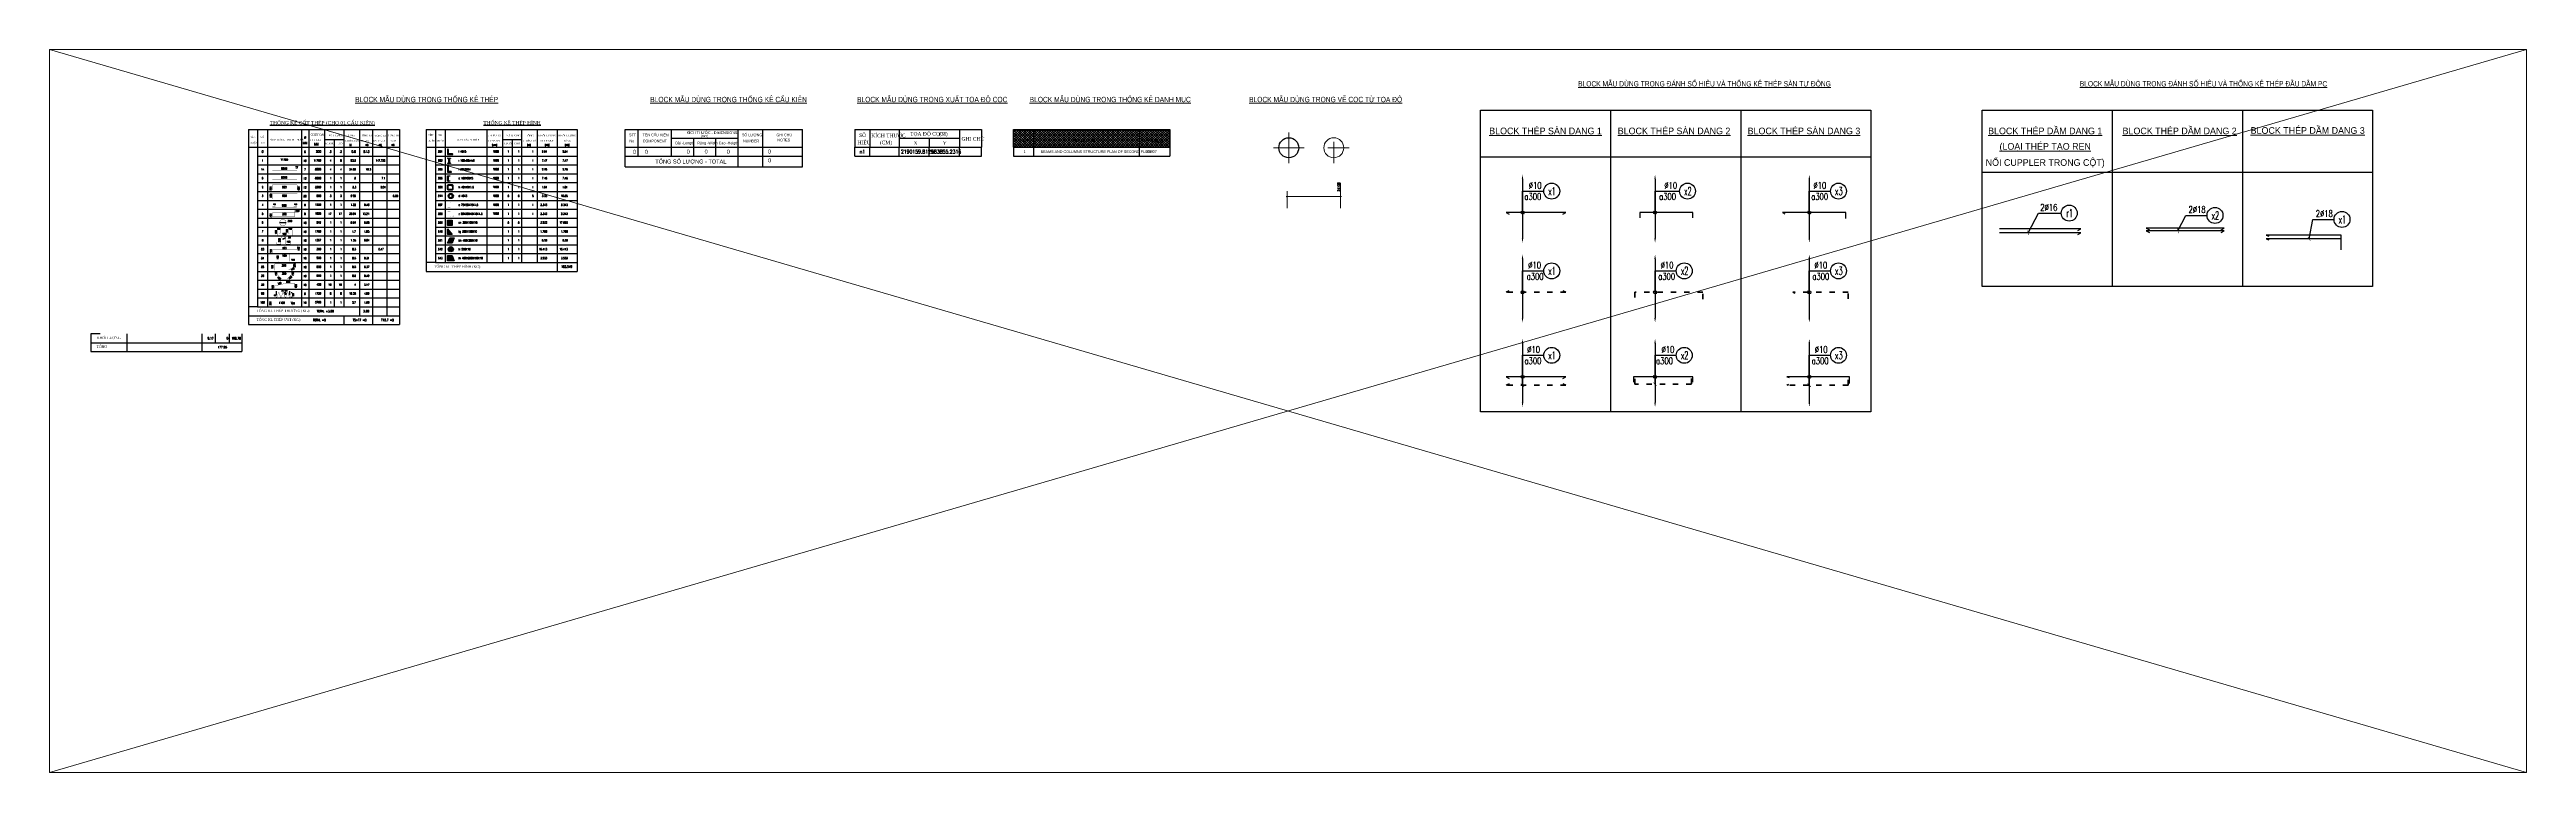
# Model space of a CAD drawing. Header units: millimetres. Extents: x -28300 to 83476, y -20306 to 12288.
import ezdxf
from ezdxf.enums import TextEntityAlignment as Align

# ---------------------------------------------------------------- set-up
doc = ezdxf.new("R2010")
doc.units = ezdxf.units.MM
doc.header["$LTSCALE"] = 20
doc.linetypes.add('ACAD_ISO03W100', pattern=[30, 12, -18])
doc.linetypes.add('Center', pattern=[29.999999, 12, -6, 6, -6])
for name, color, linetype, lineweight in [('00-Dim', 8, 'Continuous', 13), ('00-Hatch', 251, 'Continuous', 9), ('00-Piles', 7, 'Continuous', 20), ('00-Text', 4, 'Continuous', 15), ('01-Border', 2, 'Continuous', 25), ('02-Reinforcement', 1, 'Continuous', 30), ('08-Main steel', 1, 'Continuous', 40), ('DimCongDon', 8, 'Continuous', 15), ('SH coc', 4, 'Continuous', 13)]:
    doc.layers.add(name, color=color, linetype=linetype, lineweight=lineweight)
for name, color, linetype in [('02-Bao dam', 2, 'Continuous'), ('07-Bao-mong', 7, 'Continuous'), ('Text TK', 3, 'Continuous'), ('Text TKC', 4, 'Continuous'), ('TKCK', 7, 'Continuous'), ('TKCK Vien', 105, 'Continuous'), ('TKT_TextTD', 2, 'Continuous')]:
    doc.layers.add(name, color=color, linetype=linetype)
doc.layers.add('Print', color=10, linetype='Continuous', plot=False)
doc.styles.add('arial', font='arial.ttf', dxfattribs={"width": 0.7})
doc.styles.add('romans.shx', font='romans.shx', dxfattribs={"width": 0.75, "bigfont": 'vns.shx'})
doc.styles.add('STYLE2', font='VHARIAL.TTF')
doc.styles.add('TK', font='vnsimli.shx', dxfattribs={"width": 0.8})
doc.styles.add('TKCK', font='VNARIAL.TTF', dxfattribs={"width": 0.8, "height": 50})
doc.styles.add('TKCK_TD', font='VHARIAL.TTF', dxfattribs={"width": 0.8, "height": 50})
doc.styles.add('TKT', font='vnsimli.shx', dxfattribs={"width": 0.8})
doc.styles.add('TKT_TieuDe', font='vntimeh.shx', dxfattribs={"width": 0.85})
doc.styles.add('VnAvantH', font='VHAVAN.TTF', dxfattribs={"width": 0.9})
doc.styles.add('VNH', font='VHTIME.TTF')
doc.styles.add('VNSIM', font='vnsimli.shx', dxfattribs={"width": 0.7, "bigfont": 'vns.shx'})
doc.styles.add('vnsimli 0.7', font='vnsimli.shx', dxfattribs={"width": 0.6})
doc.styles.add('vnsimli0.7', font='vnsimli.shx', dxfattribs={"width": 0.7})
doc.styles.add('WMF-.VnArialH0', font='VHARIAL.TTF')
doc.dimstyles.new('1-1-150', dxfattribs={"dimscale": 150, "dimtxt": 2.2, "dimasz": 1, "dimexe": 1, "dimexo": 0, "dimgap": 0.5, "dimtad": 1, "dimdec": 0, "dimzin": 9, "dimdsep": 46, "dimtxsty": 'vnsimli 0.7', "dimblk": 'ARCHTICK', "dimcen": 1.5, "dimdle": 1, "dimclrd": 8, "dimclre": 8, "dimclrt": 115, "dimadec": 0, "dimazin": 0, "dimtfac": 1, "dimtdec": 0, "dimtmove": 0, "dimatfit": 3, "dimfxl": 0.18, "dimtolj": 1, "dimtzin": 0, "dimarcsym": 0})
doc.dimstyles.new('1-1-50-CongDon', dxfattribs={"dimscale": 50, "dimtxt": 2.2, "dimasz": 1.2, "dimexe": 5, "dimexo": 3, "dimgap": 0.5, "dimtad": 2, "dimjust": 4, "dimdec": 0, "dimlfac": 10, "dimrnd": 1, "dimzin": 0, "dimdsep": 46, "dimtxsty": 'vnsimli0.7', "dimblk": 'ARCHTICK', "dimcen": 2, "dimdle": 1, "dimclrd": 8, "dimclre": 251, "dimclrt": 1, "dimadec": 0, "dimazin": 0, "dimtfac": 1, "dimtdec": 0, "dimtix": 1, "dimtofl": 0, "dimtmove": 1, "dimatfit": 3, "dimfxl": 1, "dimtolj": 1, "dimtzin": 0, "dimlwd": 5, "dimlwe": 5, "dimarcsym": 1})
doc.dimstyles.new('line-100', dxfattribs={"dimscale": 100, "dimtxt": 1e-06, "dimasz": 2, "dimexe": 0, "dimexo": 0, "dimgap": 1, "dimtad": 1, "dimdec": 0, "dimzin": 12, "dimdsep": 46, "dimtxsty": 'arial', "dimcen": 1, "dimdle": 0.8, "dimclrd": 75, "dimclre": 9, "dimclrt": 256, "dimadec": 0, "dimazin": 0, "dimtfac": 1, "dimtdec": 0, "dimtmove": 2, "dimatfit": 3, "dimfxl": 1, "dimtolj": 1, "dimtzin": 12, "dimarcsym": 0})
pattern_1 = [(45, (29855.52012, 91748.59498), (-0.1767766953, 0.1767766953), [])]
pattern_2 = [(0, (30254.29495, 91750.79997), (0.15625, 0.3125), [0, -0.3125])]

# ---------------------------------------------------------------- blocks, each defined once
blk = doc.blocks.new('TKCK_TD')
at = {"layer": 'TKCK', "color": 2}
for p, q in [((0, -20), (0, 0)), ((0, 0), (200, 0)), ((14.9, -20), (14.9, 0)), ((52.4, -20), (52.4, 0)), ((127.4, -20), (127.4, 0)), ((155.5, -20), (155.5, 0)), ((200, -20), (200, 0)), ((0, -20), (200, -20)), ((52.4, -10), (127.4, -10)), ((77.4, -20), (77.4, -10)), ((102.4, -20), (102.4, -10))]:
    blk.add_line(p, q, dxfattribs=at)
at = {"layer": 'Text TK', "width": 0.8}
for s, style, p in [('STT', 'TKCK_TD', (4.4, -7.7)), ('No', 'TKCK', (5, -14.5)), ('Tªn cÊu kiÖn', 'TKCK_TD', (19.8, -7.7)), ('Component', 'TKCK_TD', (19.9, -14.5)), ('Dµi -Length', 'TKCK', (56.6, -16.8)), ('kÝch th\xadíc - dimensions', 'TKCK_TD', (69.5, -5.2)), ('Réng -Width', 'TKCK', (81.4, -16.8)), ('Cao -Heigth', 'TKCK', (105.6, -16.8)), ('sè l\xadîng', 'TKCK_TD', (131.8, -7.7)), ('Number', 'TKCK_TD', (133.1, -14.5)), ('ghi chó', 'TKCK_TD', (170.8, -7.7)), ('Notes', 'TKCK_TD', (171.8, -13.5))]:
    blk.add_text(s, height=3, dxfattribs=dict(at, style=style)).set_placement(p)
at = {"layer": 'Text TK', "style": 'TKCK'}
blk.add_text('(mm)', height=2.5, dxfattribs=at).set_placement((85.4, -8.6))
blk = doc.blocks.new('TKCK_B')
at = {"layer": 'TKCK', "color": 2}
for p, q in [((0, -10), (0, 0)), ((200, -10), (200, 0))]:
    blk.add_line(p, q, dxfattribs=at)
at = {"layer": 'TKCK Vien'}
for p, q in [((14.9, -10), (14.9, 0)), ((52.4, -10), (52.4, 0)), ((77.4, -10), (77.4, 0)), ((77.4, -10), (77.4, 0)), ((102.4, -10), (102.4, 0)), ((102.4, -10), (102.4, 0)), ((127.4, -10), (127.4, 0)), ((127.4, -10), (127.4, 0)), ((155.5, -10), (155.5, 0)), ((155.5, -10), (155.5, 0)), ((0, -10), (200, -10))]:
    blk.add_line(p, q, dxfattribs=at)
at = {"layer": 'Text TK', "style": 'TKCK', "width": 0.8}
for tag, p in [('STT', (12.4, -5.2)), ('SL1', (148.4, -4.7))]:
    blk.add_attdef(tag, text='', height=4.5, dxfattribs=at).set_placement(p, align=Align.MIDDLE_RIGHT)
for tag, p in [('TENCK', (22.5, -5.2)), ('GHICHU', (161.3, -4.9))]:
    blk.add_attdef(tag, text='', height=4.5, dxfattribs=at).set_placement(p, align=Align.MIDDLE_LEFT)
for tag, p in [('DAI', (73, -8.6)), ('RONG', (93.2, -8.6)), ('CAO', (118.2, -8.6))]:
    blk.add_attdef(tag, text='', height=4.5, dxfattribs=at).set_placement(p, align=Align.BOTTOM_RIGHT)
blk = doc.blocks.new('DVC_TD')
at = {"layer": '02-Bao dam'}
for p, q in [((0, 0), (143, 0)), ((0, 0), (0, -20)), ((143, 0), (143, -20))]:
    blk.add_line(p, q, dxfattribs=at)
at = {"layer": '07-Bao-mong'}
for p, q in [((17, 0), (17, -20)), ((50, 0), (50, -20)), ((118, 0), (118, -20)), ((0, -20), (143, -20)), ((50, -10), (118, -10)), ((84, -10), (84, -20))]:
    blk.add_line(p, q, dxfattribs=at)
at = {"layer": 'Text TKC', "color": 7, "lineweight": 0, "style": 'VNH', "width": 0.85}
for s, p in [('hiÖu', (3.1, -16.7)), ('Sè ', (4.7, -8.5)), ('KÝch th\xadíc', (18.6, -8.9)), (' (cm)', (26.6, -16.7)), ('täa ®é cäc', (62.4, -6.9)), ('X', (66.3, -17.3)), (' (m)', (93.5, -7)), ('Y', (99.2, -17.3)), ('ghi CHó', (120.4, -12.6))]:
    blk.add_text(s, height=4, dxfattribs=at).set_placement(p)
blk = doc.blocks.new('DVC_B')
at = {"layer": '02-Bao dam'}
for p, q in [((0, -10), (0, 0)), ((143, -10), (143, 0))]:
    blk.add_line(p, q, dxfattribs=at)
at = {"layer": '07-Bao-mong', "color": 8}
blk.add_line((0, -10), (143, -10), dxfattribs=at)
at = {"layer": '07-Bao-mong'}
for p, q in [((17, -10), (17, 0)), ((50, -10), (50, 0)), ((84, -10), (84, 0)), ((118, -10), (118, 0))]:
    blk.add_line(p, q, dxfattribs=at)
at = {"layer": 'Text TKC', "lineweight": 0, "style": 'VNSIM', "width": 0.7}
for tag, p in [('STT', (8.5, -7.3, -1016.2)), ('DUONGKINH', (33.1, -7.3, -1016.2)), ('GHICHU', (130.3, -7.3, -1016.2))]:
    blk.add_attdef(tag, text='', height=4.4, dxfattribs=at).set_placement(p, align=Align.CENTER)
for tag, p in [('TOADOY', (52, -7.3, -1016.2)), ('TOADOX', (86.1, -7.3, -1016.2))]:
    blk.add_attdef(tag, p, '', height=4.4, dxfattribs=at)
blk = doc.blocks.new('TKDM_TD')
h = blk.add_hatch()
h.set_pattern_fill('ANSI37', color=8, scale=16.056216, style=0)
h.set_pattern_definition([(45, (-41.3155, -219.0684), (-1.419182, 1.419182), []), (135, (-41.3155, -219.0684), (-1.419182, -1.419182), [])])
h.paths.add_polyline_path([(22.5, 0), (0, 0), (0, -20), (22.5, -20)])
h.paths.add_polyline_path([(141.5, 0), (22.5, 0), (22.5, -20), (141.5, -20)])
h.paths.add_polyline_path([(176.3, 0), (141.5, 0), (141.5, -20), (176.3, -20)])
h.paths.add_polyline_path([(3.9, -9.7), (18.3, -9.7), (18.3, -15.4), (3.9, -15.4)], flags=24)
h.paths.add_polyline_path([(60.9, -8.2), (94, -8.2), (94, -15.3), (60.9, -15.3)], flags=24)
h.paths.add_polyline_path([(146.2, -8.9), (168.5, -8.9), (168.5, -16.7), (146.2, -16.7)], flags=24)
at = {"color": 3}
for p, q in [((22.5, 0), (22.5, -20)), ((141.5, 0), (141.5, -20)), ((176.3, 0), (176.3, -20)), ((176.3, -6.2), (176.3, -20))]:
    blk.add_line(p, q, dxfattribs=at)
at = {"color": 2}
blk.add_lwpolyline([(176.3, -20), (0, -20), (0, 0), (176.3, 0)], close=True, dxfattribs=at)
at = {"color": 4, "char_height": 3.746, "attachment_point": 7, "style": 'STYLE2'}
for s, insert in [('{\\f.VnArialH|b1|i0|c0|p34;s.t.t}', (4.8, -14.5)), ('{\\f.VnArialH|b1|i0|c0|p34;tªn b¶n vÏ}', (61.8, -14.4)), ('{\\f.VnArialH|b1|i0|c0|p34;ký hiÖu}', (147.1, -15.8))]:
    blk.add_mtext(s, dxfattribs=dict(at, insert=insert))
blk = doc.blocks.new('TKDM_B')
at = {"color": 9}
for p, q in [((0, 0), (176.3, 0)), ((0, -10), (176.3, -10))]:
    blk.add_line(p, q, dxfattribs=at)
at = {"color": 3}
for p, q in [((176.3, 0), (176.3, -10)), ((0, 0), (0, -10)), ((22.5, 0), (22.5, -10)), ((141.5, 0), (141.5, -10))]:
    blk.add_line(p, q, dxfattribs=at)
at = {"color": 7, "lineweight": 0, "style": 'WMF-.VnArialH0'}
blk.add_attdef('STT', text='', height=3, dxfattribs=at).set_placement((13.6, -6.6), align=Align.RIGHT)
for tag, p in [('TENBANVE', (30.4, -6.6)), ('KIHIEU', (149.8, -6.6))]:
    blk.add_attdef(tag, p, '', height=3, dxfattribs=at)
blk = doc.blocks.new('cocMilimet')
at = {"layer": '00-Piles', "color": 251, "linetype": 'Center', "ltscale": 2}
for p, q in [((344, 0), (-344, 0)), ((0, -344), (0, 344))]:
    blk.add_line(p, q, dxfattribs=at)
at = {"layer": '00-Piles', "color": 3}
blk.add_circle((0, 0), 225, dxfattribs=at)
blk = doc.blocks.new('cocMet')
at = {"layer": '00-Piles', "color": 251, "linetype": 'Center', "ltscale": 2}
for p, q in [((0.344, 0), (-0.344, 0)), ((0, -0.344), (0, 0.344))]:
    blk.add_line(p, q, dxfattribs=at)
at = {"layer": 'Text TK', "color": 7}
blk.add_circle((0, 0), 0.225, dxfattribs=at)
blk = doc.blocks.new('TKT_TD')
for p, q in [((0, 0), (0, -20)), ((0, 0), (170.3, 0)), ((10.4, 0), (10.4, -20)), ((21.5, 0), (21.5, -20)), ((59.7, 0), (59.7, -20)), ((68.3, 0), (68.3, -20)), ((86, 0), (86, -20)), ((107.7, 0), (107.7, -20)), ((125.3, 0), (125.3, -20)), ((140.1, 0), (140.1, -19.9)), ((140.1, 0), (140.1, -20)), ((156, 0), (156, -20)), ((170.3, 0), (170.3, -19.9)), ((0, -20), (170.3, -20)), ((86, -11.3), (107.7, -11.3)), ((96.9, -11.3), (96.9, -20)), ((170.3, 0), (170.3, -20))]:
    blk.add_line(p, q)
at = {"layer": 'TKT_TextTD', "color": 2, "style": 'TKT_TieuDe'}
for s, height, p in [('%%UTHèNg K£ CèT THÐP (cho 01 cÊu kiÖn)', 4, (24.2, 5.5)), ('C.kiÖn', 2, (0.3, -16.2)), ('Tªn', 2, (2.2, -9.7)), ('Sè ', 2, (13.7, -9.7)), ('T.T', 2, (14, -16.3))]:
    blk.add_text(s, height=height, dxfattribs=at).set_placement(p)
at = {"layer": 'TKT_TextTD', "color": 2}
for s, height, style, width, p in [('H×nh d¸ng - kÝch th\xadíc', 2, 'TKT_TieuDe', 0.85, (23.8, -12.7)), ('MM', 2.75, 'VNSIM', 0.7, (61.5, -16.6)), ('%%C', 2.78, 'TKT', 0.8, (62.9, -10.5)), ('1 THANH', 2, 'TKT_TieuDe', 0.85, (69.5, -13.2)), ('chiÒu dµi', 2, 'TKT_TieuDe', 0.85, (69.8, -6.9)), ('MM', 2.75, 'VNSIM', 0.7, (74.3, -18)), ('1C.KiÖn', 2, 'TKT_TieuDe', 0.85, (86.2, -16.8)), ('sè l\xadîng', 2, 'TKT_TieuDe', 0.85, (90.6, -7.9)), ('T.Bé', 2, 'TKT_TieuDe', 0.85, (99, -16.8)), ('chiÒu dµi', 2, 'TKT_TieuDe', 0.85, (109.3, -13.8)), ('tæng ', 2, 'TKT_TieuDe', 0.85, (112.4, -7.9)), ('M', 2.75, 'VNSIM', 0.7, (113.9, -19)), ('tæng kl', 2, 'TKT_TieuDe', 0.85, (126.4, -7.9)), (' D<=10', 2, 'TKT_TieuDe', 0.85, (126.2, -13.9)), ('KG', 2, 'TKT', 0.8, (132.1, -18.5)), ('10<d<=18', 2, 'TKT_TieuDe', 0.85, (140.4, -13.9)), ('tæng kl', 2, 'TKT_TieuDe', 0.85, (142.5, -8.1)), ('KG', 2, 'TKT', 0.8, (147, -18.5)), ('tæng kl', 2, 'TKT_TieuDe', 0.85, (157.5, -7.9)), ('18<d', 2, 'TKT_TieuDe', 0.85, (159.3, -13.9)), ('KG', 2, 'TKT', 0.8, (161.5, -18.5))]:
    blk.add_text(s, height=height, dxfattribs=dict(at, style=style, width=width)).set_placement(p)
blk = doc.blocks.new('TKT_B1')
for p, q in [((0, 0), (0, -10)), ((140.1, 0), (140.1, -10)), ((10.4, 0), (10.4, -10)), ((68.3, 0), (68.3, -10)), ((86, 0), (86, -10)), ((96.9, 0), (96.9, -10)), ((107.7, 0), (107.7, -10)), ((125.3, 0), (125.3, -10)), ((156, 0), (156, -10)), ((170.3, 0), (170.3, -10))]:
    blk.add_line(p, q)
at = {"color": 8}
blk.add_line((10.4, -10), (170.3, -10), dxfattribs=at)
at = {"color": 7}
for p, q in [((21.5, 0), (21.5, -10)), ((59.7, 0), (59.7, -10))]:
    blk.add_line(p, q, dxfattribs=at)
at = {"color": 3, "const_width": 0.3}
blk.add_lwpolyline([(26.8, -6.7), (54.9, -6.7)], dxfattribs=at)
at = {"style": 'TK', "width": 0.8}
for tag, p in [('SH', (15.9, -5)), ('L1', (40.4, -4.1)), ('DK', (63.7, -5.3))]:
    blk.add_attdef(tag, text='', height=2.2, dxfattribs=at).set_placement(p, align=Align.MIDDLE)
for tag, p in [('L4', (52.4, -3)), ('L2', (56.1, -3)), ('DAI', (81.9, -4.9)), ('SL1', (93.6, -5)), ('SLTB', (105.2, -5)), ('CD', (121.2, -5)), ('TL1', (138.3, -5)), ('TL2', (154.4, -5)), ('TL3', (169, -5))]:
    blk.add_attdef(tag, text='', height=2.2, dxfattribs=at).set_placement(p, align=Align.MIDDLE_RIGHT)
for tag, p in [('L5', (51, -5.1)), ('L3', (54.7, -5.1))]:
    blk.add_attdef(tag, text='', height=1.11, dxfattribs=at).set_placement(p, align=Align.MIDDLE_LEFT)
blk = doc.blocks.new('TKT_B5')
for p, q in [((0, 0), (0, -10)), ((140.1, 0), (140.1, -10)), ((156, 0), (156, -10)), ((170.3, 0), (170.3, -10)), ((10.4, 0), (10.4, -10)), ((21.5, 0), (21.5, -10)), ((68.3, 0), (68.3, -10)), ((86, 0), (86, -10)), ((96.9, 0), (96.9, -10)), ((107.7, 0), (107.7, -10)), ((125.3, 0), (125.3, -10))]:
    blk.add_line(p, q)
at = {"color": 8}
blk.add_line((10.4, -10), (170.3, -10), dxfattribs=at)
at = {"color": 7}
blk.add_line((59.7, 0), (59.7, -10), dxfattribs=at)
at = {"color": 3, "const_width": 0.3}
blk.add_lwpolyline([(56, -3.4), (27.3, -3.4, 0.414214), (26.9, -3.8), (26.9, -8, 0.414214), (27.3, -8.4), (52, -8.4, 0.414214), (52.4, -8), (52.4, -1.2)], format="xyb", dxfattribs=at)
at = {"style": 'TK', "width": 0.8}
for tag, p in [('SH', (15.9, -5)), ('L4', (32.9, -1.9)), ('L1', (40.4, -5.4)), ('L5', (46.6, -1.9)), ('DK', (63.7, -5.3))]:
    blk.add_attdef(tag, text='', height=2.2, dxfattribs=at).set_placement(p, align=Align.MIDDLE)
blk.add_attdef('L2', text='', height=1.85, rotation=90, dxfattribs=at).set_placement((25.2, -4.9), align=Align.MIDDLE_RIGHT)
blk.add_attdef('L3', text='', height=2, dxfattribs=at).set_placement((52.8, -1.7), align=Align.MIDDLE_LEFT)
for tag, p in [('DAI', (81.9, -4.9)), ('SL1', (93.6, -5)), ('SLTB', (105.2, -5)), ('DT', (121.2, -5)), ('TL1', (136.4, -5)), ('TL2', (152.5, -5)), ('TL3', (167, -5))]:
    blk.add_attdef(tag, text='', height=2.2, dxfattribs=at).set_placement(p, align=Align.MIDDLE_RIGHT)
blk = doc.blocks.new('TKT_B2')
for p, q in [((0, 0), (0, -10)), ((140.1, 0), (140.1, -10)), ((156, 0), (156, -10)), ((170.3, 0), (170.3, -10)), ((10.4, 0), (10.4, -10)), ((21.5, 0), (21.5, -10)), ((68.3, 0), (68.3, -10)), ((86, 0), (86, -10)), ((96.9, 0), (96.9, -10)), ((107.7, 0), (107.7, -10)), ((125.3, 0), (125.3, -10))]:
    blk.add_line(p, q)
at = {"color": 8}
blk.add_line((10.4, -10), (170.3, -10), dxfattribs=at)
at = {"color": 7}
blk.add_line((59.7, 0), (59.7, -10), dxfattribs=at)
at = {"color": 3, "const_width": 0.3}
blk.add_lwpolyline([(54.9, -8.3), (54.9, -2.9, 0.414214), (54.4, -2.4), (27.3, -2.4, 0.414214), (26.8, -2.9), (26.8, -8.3)], format="xyb", dxfattribs=at)
at = {"style": 'TK', "width": 0.8}
for tag, p in [('SH', (15.9, -5)), ('L4', (34.3, -5)), ('L1', (40.5, -5)), ('L5', (49.8, -5)), ('DK', (63.7, -5.3))]:
    blk.add_attdef(tag, text='', height=2.2, dxfattribs=at).set_placement(p, align=Align.MIDDLE)
for tag, p in [('L2', (26.4, -8.6)), ('L3', (58.3, -8.6))]:
    blk.add_attdef(tag, text='', height=1.85, rotation=90, dxfattribs=at).set_placement(p, align=Align.BOTTOM_LEFT)
for tag, p in [('DAI', (81.9, -4.9)), ('SL1', (93.6, -5)), ('SLTB', (105.2, -5)), ('DT', (121.5, -5)), ('TL1', (138.4, -5)), ('TL2', (154.9, -5)), ('TL3', (168.9, -5))]:
    blk.add_attdef(tag, text='', height=2.2, dxfattribs=at).set_placement(p, align=Align.MIDDLE_RIGHT)
blk = doc.blocks.new('TKT_B8')
for p, q in [((0, 0), (0, -10)), ((140.1, 0), (140.1, -10)), ((156, 0), (156, -10)), ((170.3, 0), (170.3, -10)), ((10.4, 0), (10.4, -10)), ((21.5, 0), (21.5, -10)), ((68.3, 0), (68.3, -10)), ((86, 0), (86, -10)), ((96.9, 0), (96.9, -10)), ((107.7, 0), (107.7, -10)), ((125.3, 0), (125.3, -10))]:
    blk.add_line(p, q)
at = {"color": 8}
blk.add_line((10.4, -10), (170.3, -10), dxfattribs=at)
at = {"color": 7}
blk.add_line((59.7, 0), (59.7, -10), dxfattribs=at)
at = {"color": 3}
blk.add_lwpolyline([(32.3, -7.6, 0.3, 0.3, 1), (32.3, -9.4, 0.3, 0.3, 0), (36.2, -9.4, 0.3, 0.3, 0.414214), (36.6, -9, 0.3, 0.3, 0), (36.6, -3.4, 0.3, 0.3, -1), (42.3, -3.4, 0.3, 0.3, 0), (42.3, -9, 0.3, 0.3, 0.414214), (42.7, -9.4, 0.3, 0.3, 0), (46.6, -9.4, 0.3, 0.3, 1), (46.6, -7.6, 0, 0, 0)], format="xyseb", dxfattribs=at)
at = {"color": 8}
for points in [[(38.6, -3.4), (40.3, -3.4)], [(39.4, -3.4), (41.7, -1.7)], [(39.4, -2.6), (39.4, -4.2)], [(39.4, -3.4), (39.4, -3.4)]]:
    blk.add_lwpolyline(points, dxfattribs=at)
blk.add_lwpolyline([(41.7, -1.7, 0, 0.5, 0), (42.5, -1.1, 0, 0, 0), (43.3, -0.5, 0, 0, 0), (48.9, -0.5, 0, 0, 0)], format="xyseb", dxfattribs=at)
at = {"style": 'TK', "width": 0.8}
for tag, height, p in [('SH', 2.2, (15.9, -5)), ('L1', 1.85, (46.2, -1.8)), ('DK', 2.2, (63.7, -5.3))]:
    blk.add_attdef(tag, text='', height=height, dxfattribs=at).set_placement(p, align=Align.MIDDLE)
for tag, p in [('L4', (36.3, -3.6)), ('L2', (36.3, -7.8)), ('L5', (46.1, -3.6))]:
    blk.add_attdef(tag, text='', height=1.85, rotation=90, dxfattribs=at).set_placement(p, align=Align.BOTTOM_LEFT)
blk.add_attdef('L3', text='', height=1.85, dxfattribs=at).set_placement((43, -8.2), align=Align.BOTTOM_LEFT)
for tag, p in [('DAI', (81.9, -4.9)), ('SL1', (93.6, -5)), ('SLTB', (105.2, -5)), ('DT', (121.2, -5)), ('TL1', (136.4, -5)), ('TL2', (152.5, -5)), ('TL3', (167, -5))]:
    blk.add_attdef(tag, text='', height=2.2, dxfattribs=at).set_placement(p, align=Align.MIDDLE_RIGHT)
blk = doc.blocks.new('TKT_B3')
for p, q in [((0, 0), (0, -10)), ((140.1, 0), (140.1, -10)), ((10.4, 0), (10.4, -10)), ((68.3, 0), (68.3, -10)), ((86, 0), (86, -10)), ((96.9, 0), (96.9, -10)), ((107.7, 0), (107.7, -10)), ((125.3, 0), (125.3, -10)), ((156, 0), (156, -10)), ((170.3, 0), (170.3, -10))]:
    blk.add_line(p, q)
at = {"color": 8}
blk.add_line((10.4, -10), (170.3, -10), dxfattribs=at)
at = {"color": 7}
for p, q in [((21.5, 0), (21.5, -10)), ((59.7, 0), (59.7, -10))]:
    blk.add_line(p, q, dxfattribs=at)
at = {"color": 3}
blk.add_line((54.9, -2.6), (54.9, -2.6), dxfattribs=at)
at = {"color": 3, "const_width": 0.3}
blk.add_lwpolyline([(54.9, -2.6), (27.2, -2.6, 0.414214), (26.8, -3), (26.8, -8.5)], format="xyb", dxfattribs=at)
at = {"style": 'TKT', "width": 0.8}
for tag, p in [('SH', (15.9, -5)), ('L1', (40.6, -4.8)), ('DK', (63.7, -5.3))]:
    blk.add_attdef(tag, text='', height=2.2, dxfattribs=at).set_placement(p, align=Align.MIDDLE)
blk.add_attdef('L2', text='', height=2, rotation=90, dxfattribs=at).set_placement((24.3, -4.7), align=Align.TOP_CENTER)
for tag, p in [('L3', (53.2, -5.5)), ('L4', (53.2, -6.8)), ('L5', (53.2, -8))]:
    blk.add_attdef(tag, text='', height=0.796, dxfattribs=at).set_placement(p, align=Align.MIDDLE_LEFT)
for tag, p in [('DAI', (81.9, -4.9)), ('SL1', (93.6, -5)), ('SLTB', (105.2, -5)), ('CD', (121.2, -5)), ('TL1', (137.8, -5)), ('TL2', (154.3, -5)), ('TL3', (168.8, -5))]:
    blk.add_attdef(tag, text='', height=2.2, dxfattribs=at).set_placement(p, align=Align.MIDDLE_RIGHT)
blk = doc.blocks.new('TKT_B4')
for p, q in [((0, 0), (0, -10)), ((140.1, 0), (140.1, -10)), ((10.4, 0), (10.4, -10)), ((68.3, 0), (68.3, -10)), ((86, 0), (86, -10)), ((96.9, 0), (96.9, -10)), ((107.7, 0), (107.7, -10)), ((125.3, 0), (125.3, -10)), ((156, 0), (156, -10)), ((170.3, 0), (170.3, -10))]:
    blk.add_line(p, q)
at = {"color": 8}
blk.add_line((10.4, -10), (170.3, -10), dxfattribs=at)
at = {"color": 7}
for p, q in [((21.5, 0), (21.5, -10)), ((59.7, 0), (59.7, -10))]:
    blk.add_line(p, q, dxfattribs=at)
at = {"color": 3, "const_width": 0.279}
blk.add_lwpolyline([(51.2, -6.6), (53.4, -6.6, -0.414221), (54.3, -7.5, -0.414207), (53.4, -8.4), (28, -8.4, -0.414323), (27.1, -7.5, -0.414778), (28, -6.6), (30.2, -6.6)], format="xyb", dxfattribs=at)
at = {"width": 0.8}
for tag, style, p in [('SH', 'TKT', (15.9, -5)), ('L4', 'TK', (25.5, -7.4)), ('L1', 'TKT', (40.4, -5.8)), ('L5', 'TK', (56.1, -7.4)), ('DK', 'TKT', (63.7, -5.3))]:
    blk.add_attdef(tag, text='', height=2.2, dxfattribs=dict(at, style=style)).set_placement(p, align=Align.MIDDLE)
at = {"style": 'TKT', "width": 0.8}
for p in [(27.6, -3.8), (51.3, -3.8)]:
    blk.add_attdef('LD', text='', height=1.43, dxfattribs=at).set_placement(p, align=Align.TOP_LEFT)
for tag, p in [('DAI', (81.9, -4.9)), ('SL1', (93.6, -5)), ('SLTB', (105.2, -5)), ('DT', (121.2, -5)), ('TL1', (136.4, -5)), ('TL2', (152.5, -5)), ('TL3', (167, -5))]:
    blk.add_attdef(tag, text='', height=2.2, dxfattribs=at).set_placement(p, align=Align.MIDDLE_RIGHT)
blk = doc.blocks.new('TKT_B0')
at = {"color": 7}
for p, q in [((0, 0), (0, -10)), ((10.4, 0), (10.4, -10)), ((21.5, 0), (21.5, -10)), ((59.7, 0), (59.7, -10)), ((68.3, 0), (68.3, -10)), ((86, 0), (86, -10)), ((96.9, 0), (96.9, -10)), ((107.7, 0), (107.7, -10)), ((125.3, 0), (125.3, -10)), ((140.1, 0), (140.1, -10)), ((156, 0), (156, -10)), ((170.3, 0), (170.3, -10))]:
    blk.add_line(p, q, dxfattribs=at)
at = {"color": 8}
blk.add_line((10.4, -10), (170.3, -10), dxfattribs=at)
at = {"style": 'TKT', "width": 0.8}
for tag, height, p in [('SH', 2.5, (15.9, -5)), ('L3', 2, (27, -7.7)), ('L1', 2, (38.4, -5.2)), ('DK', 2.5, (63.7, -5.3))]:
    blk.add_attdef(tag, text='', height=height, dxfattribs=at).set_placement(p, align=Align.MIDDLE)
for tag, height, p in [('L2', 2, (32.1, -6.3)), ('L4', 2, (53.1, -6.3)), ('DAI', 2.5, (81.9, -4.9)), ('SL1', 2.5, (93.6, -5)), ('SLTB', 2.5, (105.2, -5)), ('CD', 2.5, (121.2, -5)), ('TL1', 2.5, (136.4, -5)), ('TL2', 2.5, (152.5, -5)), ('TL3', 2.5, (167, -5))]:
    blk.add_attdef(tag, text='', height=height, dxfattribs=at).set_placement(p, align=Align.MIDDLE_RIGHT)
blk.add_attdef('L5', text='', height=2, dxfattribs=at).set_placement((54.7, -6.3), align=Align.MIDDLE_LEFT)
blk = doc.blocks.new('TKT_B23')
for p, q in [((0, 0), (0, -10)), ((10.4, 0), (10.4, -10)), ((21.5, 0), (21.5, -10)), ((68.3, 0), (68.3, -10)), ((86, 0), (86, -10)), ((96.9, 0), (96.9, -10)), ((107.7, 0), (107.7, -10)), ((125.3, 0), (125.3, -10)), ((140.1, 0), (140.1, -10)), ((156, 0), (156, -10)), ((170.3, 0), (170.3, -10))]:
    blk.add_line(p, q)
at = {"color": 7}
blk.add_line((59.7, 0), (59.7, -10), dxfattribs=at)
at = {"color": 8}
blk.add_line((10.4, -10), (170.3, -10), dxfattribs=at)
at = {"color": 3, "const_width": 0.3}
blk.add_lwpolyline([(26.8, -9.5), (26.8, -5.8, -0.414214), (27.2, -5.4), (54.5, -5.4, 0.414214), (54.9, -5), (54.9, -0.5)], format="xyb", dxfattribs=at)
at = {"style": 'TKT', "width": 0.8}
for tag, p in [('SH', (15.9, -5)), ('L1', (40.5, -3.9)), ('L4', (45.5, -3.9)), ('L5', (50.5, -3.9)), ('DK', (63.7, -5.3))]:
    blk.add_attdef(tag, text='', height=2.2, dxfattribs=at).set_placement(p, align=Align.MIDDLE)
for tag, p in [('L2', (24.4, -7.2)), ('L3', (55.7, -4.7))]:
    blk.add_attdef(tag, text='', height=1.85, rotation=90, dxfattribs=at).set_placement(p, align=Align.TOP_CENTER)
for tag, p in [('DAI', (81.9, -4.9)), ('SL1', (93.6, -5)), ('SLTB', (105.2, -5)), ('DT', (121.2, -5)), ('TL1', (136.4, -5)), ('TL2', (152.5, -5)), ('TL3', (167, -5))]:
    blk.add_attdef(tag, text='', height=2.2, dxfattribs=at).set_placement(p, align=Align.MIDDLE_RIGHT)
blk = doc.blocks.new('TKT_B24')
for p, q in [((0, 0), (0, -10)), ((10.4, 0), (10.4, -10)), ((21.5, 0), (21.5, -10)), ((68.3, 0), (68.3, -10)), ((86, 0), (86, -10)), ((96.9, 0), (96.9, -10)), ((107.7, 0), (107.7, -10)), ((125.3, 0), (125.3, -10)), ((140.1, 0), (140.1, -10)), ((156, 0), (156, -10)), ((170.3, 0), (170.3, -10))]:
    blk.add_line(p, q)
at = {"color": 7}
blk.add_line((59.7, 0), (59.7, -10), dxfattribs=at)
at = {"color": 8}
blk.add_line((10.4, -10), (170.3, -10), dxfattribs=at)
at = {"color": 3, "const_width": 0.3}
blk.add_lwpolyline([(27.9, -8.7), (34.1, -8.7, 0.414214), (34.5, -8.3), (34.5, -1.1, -0.414214), (34.9, -0.7), (46.3, -0.7, -0.414214), (46.7, -1.1), (46.7, -8.3, 0.414214), (47.1, -8.7), (53.2, -8.7)], format="xyb", dxfattribs=at)
at = {"style": 'TKT', "width": 0.8}
for tag, p in [('SH', (15.9, -5)), ('DK', (63.7, -5.3))]:
    blk.add_attdef(tag, text='', height=2.2, dxfattribs=at).set_placement(p, align=Align.MIDDLE)
blk.add_attdef('L2', text='', height=1.85, rotation=90, dxfattribs=at).set_placement((33, -4.5), align=Align.MIDDLE_CENTER)
for tag, height, p in [('L1', 2.2, (40.5, -2.4)), ('L3', 1.85, (50.2, -7)), ('L4', 2.2, (52, -2.9)), ('L5', 2.2, (55.5, -2.9))]:
    blk.add_attdef(tag, text='', height=height, dxfattribs=at).set_placement(p, align=Align.MIDDLE_CENTER)
for tag, p in [('DAI', (81.9, -4.9)), ('SL1', (93.6, -5)), ('SLTB', (105.2, -5)), ('DT', (121.2, -5)), ('TL1', (136.4, -5)), ('TL2', (152.5, -5)), ('TL3', (167, -5))]:
    blk.add_attdef(tag, text='', height=2.2, dxfattribs=at).set_placement(p, align=Align.MIDDLE_RIGHT)
blk = doc.blocks.new('TKT_B25')
for p, q in [((0, 0), (0, -10)), ((10.4, 0), (10.4, -10)), ((21.5, 0), (21.5, -10)), ((68.3, 0), (68.3, -10)), ((86, 0), (86, -10)), ((96.9, 0), (96.9, -10)), ((107.7, 0), (107.7, -10)), ((125.3, 0), (125.3, -10)), ((140.1, 0), (140.1, -10)), ((156, 0), (156, -10)), ((170.3, 0), (170.3, -10))]:
    blk.add_line(p, q)
at = {"color": 7}
blk.add_line((59.7, 0), (59.7, -10), dxfattribs=at)
at = {"color": 8}
blk.add_line((10.4, -10), (170.3, -10), dxfattribs=at)
at = {"color": 3, "const_width": 0.3}
blk.add_lwpolyline([(29.8, -8.7), (29.8, -1.7, -0.414214), (30.2, -1.3), (50.1, -1.3, -0.414214), (50.5, -1.7), (50.5, -5.2, -0.264436), (50.3, -5.6), (45.2, -8.6)], format="xyb", dxfattribs=at)
at = {"style": 'TKT', "width": 0.8}
for tag, p in [('SH', (15.9, -5)), ('DK', (63.7, -5.3))]:
    blk.add_attdef(tag, text='', height=2.2, dxfattribs=at).set_placement(p, align=Align.MIDDLE)
for tag, p in [('L2', (27, -5.2)), ('L3', (52.1, -3.4)), ('L5', (52.1, -7.9))]:
    blk.add_attdef(tag, text='', height=1.85, rotation=90, dxfattribs=at).set_placement(p, align=Align.MIDDLE_CENTER)
blk.add_attdef('L1', text='', height=2.2, dxfattribs=at).set_placement((40.1, -3.3), align=Align.MIDDLE_CENTER)
blk.add_attdef('L4', (48.5, -9.5), '', height=1.85, rotation=30.752, dxfattribs=at)
for tag, p in [('DAI', (81.9, -4.9)), ('SL1', (93.6, -5)), ('SLTB', (105.2, -5)), ('DT', (121.2, -5)), ('TL1', (136.4, -5)), ('TL2', (152.5, -5)), ('TL3', (167, -5))]:
    blk.add_attdef(tag, text='', height=2.2, dxfattribs=at).set_placement(p, align=Align.MIDDLE_RIGHT)
blk = doc.blocks.new('TKT_B26')
for p, q in [((0, 0), (0, -10)), ((10.4, 0), (10.4, -10)), ((21.5, 0), (21.5, -10)), ((68.3, 0), (68.3, -10)), ((86, 0), (86, -10)), ((96.9, 0), (96.9, -10)), ((107.7, 0), (107.7, -10)), ((125.3, 0), (125.3, -10)), ((140.1, 0), (140.1, -10)), ((156, 0), (156, -10)), ((170.3, 0), (170.3, -10))]:
    blk.add_line(p, q)
at = {"color": 7}
blk.add_line((59.7, 0), (59.7, -10), dxfattribs=at)
at = {"color": 8}
blk.add_line((10.4, -10), (170.3, -10), dxfattribs=at)
at = {"color": 3, "const_width": 0.3}
blk.add_lwpolyline([(37.8, -8.6), (32.7, -3.9, -0.210363), (32.5, -3.6), (32.5, -1.5, -0.414214), (32.9, -1.1), (48.3, -1.1, -0.414214), (48.7, -1.5), (48.7, -3.6, -0.210363), (48.5, -3.9), (43.4, -8.6)], format="xyb", dxfattribs=at)
at = {"style": 'TKT', "width": 0.8}
for tag, p in [('SH', (15.9, -5)), ('L1', (40.2, -2.6)), ('DK', (63.7, -5.3))]:
    blk.add_attdef(tag, text='', height=2.2, dxfattribs=at).set_placement(p, align=Align.MIDDLE)
for tag, rotation, p in [('L2', 90, (30.1, -2.8)), ('L3', 317.5188, (35, -7)), ('L5', 42.4812, (46.6, -6.6)), ('L4', 90, (49.2, -2.8))]:
    blk.add_attdef(tag, text='', height=1.85, rotation=rotation, dxfattribs=at).set_placement(p, align=Align.TOP_CENTER)
for tag, p in [('DAI', (81.9, -4.9)), ('SL1', (93.6, -5)), ('SLTB', (105.2, -5)), ('DT', (121.2, -5)), ('TL1', (136.4, -5)), ('TL2', (152.5, -5)), ('TL3', (167, -5))]:
    blk.add_attdef(tag, text='', height=2.2, dxfattribs=at).set_placement(p, align=Align.MIDDLE_RIGHT)
blk = doc.blocks.new('TKT_B7')
for p, q in [((0, 0), (0, -10)), ((140.1, 0), (140.1, -10)), ((156, 0), (156, -10)), ((170.3, 0), (170.3, -10)), ((10.4, 0), (10.4, -10)), ((21.5, 0), (21.5, -10)), ((68.3, 0), (68.3, -10)), ((86, 0), (86, -10)), ((96.9, 0), (96.9, -10)), ((107.7, 0), (107.7, -10)), ((125.3, 0), (125.3, -10))]:
    blk.add_line(p, q)
at = {"color": 8}
blk.add_line((10.4, -10), (170.3, -10), dxfattribs=at)
at = {"color": 7}
blk.add_line((59.7, 0), (59.7, -10), dxfattribs=at)
at = {"color": 3, "linetype": 'Continuous', "const_width": 0.3}
blk.add_lwpolyline([(34.8, -6.6, 1), (35.8, -6.6), (35.8, -3.8, 0.414214), (35.3, -3.3), (32.8, -3.3, 0.414214), (32.3, -3.8), (32.3, -9, 0.414214), (32.8, -9.5), (48.8, -9.5, 0.414214), (49.3, -9), (49.3, -3.8, 0.414214), (48.8, -3.3), (45.3, -3.3, 0.414214), (44.8, -3.8), (44.8, -6.6, 1), (45.9, -6.6)], format="xyb", dxfattribs=at)
at = {"style": 'TK', "width": 0.8}
for tag, height, p in [('SH', 2.2, (15.9, -5)), ('L1', 1.85, (40.6, -7.7)), ('L4', 1.85, (47, -1.4)), ('DK', 2.2, (63.7, -5.3))]:
    blk.add_attdef(tag, text='', height=height, dxfattribs=at).set_placement(p, align=Align.MIDDLE)
for tag, p in [('L2', (32.6, -7.9)), ('L5', (44.9, -6.7))]:
    blk.add_attdef(tag, text='', height=1.85, rotation=90, dxfattribs=at).set_placement(p, align=Align.BOTTOM_LEFT)
blk.add_attdef('L3', text='', height=1.85, dxfattribs=at).set_placement((34, -3.3), align=Align.BOTTOM_CENTER)
for tag, p in [('DAI', (81.9, -4.9)), ('SL1', (93.6, -5)), ('SLTB', (105.2, -5)), ('DT', (121.2, -5)), ('TL1', (136.4, -5)), ('TL2', (152.5, -5)), ('TL3', (167, -5))]:
    blk.add_attdef(tag, text='', height=2.2, dxfattribs=at).set_placement(p, align=Align.MIDDLE_RIGHT)
blk = doc.blocks.new('TKT_B30')
for p, q in [((0, 0), (0, -10)), ((140.1, 0), (140.1, -10)), ((156, 0), (156, -10)), ((170.3, 0), (170.3, -10)), ((10.4, 0), (10.4, -10)), ((21.5, 0), (21.5, -10)), ((68.3, 0), (68.3, -10)), ((86, 0), (86, -10)), ((96.9, 0), (96.9, -10)), ((107.7, 0), (107.7, -10)), ((125.3, 0), (125.3, -10))]:
    blk.add_line(p, q)
at = {"color": 8}
blk.add_line((10.4, -10), (170.3, -10), dxfattribs=at)
at = {"color": 7}
blk.add_line((59.7, 0), (59.7, -10), dxfattribs=at)
at = {"color": 3, "const_width": 0.3}
blk.add_lwpolyline([(28.9, -9), (28.9, -6.9, -0.350707), (29.3, -6.4), (43, -3.3, -0.055452), (43.1, -3.3), (51.7, -3.3, -0.414214), (52.1, -3.7), (52.1, -8.3)], format="xyb", dxfattribs=at)
at = {"style": 'TKT', "width": 0.8}
for tag, p in [('SH', (15.9, -5)), ('DK', (63.7, -5.3))]:
    blk.add_attdef(tag, text='', height=2.2, dxfattribs=at).set_placement(p, align=Align.MIDDLE)
for tag, height, rotation, p in [('L3', 1.85, 90, (27.5, -7.8)), ('L2', 1.85, 12.8976, (35, -3.6)), ('L4', 2, 90, (53.6, -6.8))]:
    blk.add_attdef(tag, text='', height=height, rotation=rotation, dxfattribs=at).set_placement(p, align=Align.MIDDLE_CENTER)
for tag, height, p in [('L5', 1.85, (40.7, -8.2)), ('L1', 2.2, (44.6, -1.5))]:
    blk.add_attdef(tag, text='', height=height, dxfattribs=at).set_placement(p, align=Align.MIDDLE_CENTER)
for tag, p in [('DAI', (81.9, -4.9)), ('SL1', (93.6, -5)), ('SLTB', (105.2, -5)), ('DT', (121.2, -5)), ('TL1', (136.4, -5)), ('TL2', (152.5, -5)), ('TL3', (167, -5))]:
    blk.add_attdef(tag, text='', height=2.2, dxfattribs=at).set_placement(p, align=Align.MIDDLE_RIGHT)
blk = doc.blocks.new('TKT_B6')
for p, q in [((0, 0), (0, -10)), ((140.1, 0), (140.1, -10)), ((10.4, 0), (10.4, -10)), ((68.3, 0), (68.3, -10)), ((86, 0), (86, -10)), ((96.9, 0), (96.9, -10)), ((107.7, 0), (107.7, -10)), ((125.3, 0), (125.3, -10)), ((156, 0), (156, -10)), ((170.3, 0), (170.3, -10))]:
    blk.add_line(p, q)
at = {"color": 8}
blk.add_line((10.4, -10), (170.3, -10), dxfattribs=at)
at = {"color": 7}
for p, q in [((21.5, 0), (21.5, -10)), ((59.7, 0), (59.7, -10))]:
    blk.add_line(p, q, dxfattribs=at)
at = {"color": 8}
for points in [[(35.1, -5, 0, 0.4, 0), (34, -5, 0, 0, 0), (32.8, -5, 0, 0, 0)], [(42.6, -5, 0, 0.4, 0), (43.8, -5, 0, 0, 0), (49.7, -5, 0, 0, 0)]]:
    blk.add_lwpolyline(points, format="xyseb", dxfattribs=at)
at = {"color": 3, "const_width": 0.3}
blk.add_lwpolyline([(35.3, -5, 1), (42.5, -5, 1)], format="xyb", close=True, dxfattribs=at)
at = {"color": 8}
blk.add_lwpolyline([(35.1, -5), (42.6, -5)], dxfattribs=at)
at = {"style": 'TK', "width": 0.8}
for tag, p in [('SH', (15.9, -5)), ('DK', (63.7, -5.3))]:
    blk.add_attdef(tag, text='', height=2.2, dxfattribs=at).set_placement(p, align=Align.MIDDLE)
blk.add_attdef('L1', (44.2, -4.3), '', height=2.2, dxfattribs=at)
for tag, height, p in [('L4', 1.11, (52.4, -3)), ('L2', 1.11, (56.1, -3)), ('DAI', 2.2, (81.9, -4.9)), ('SL1', 2.2, (93.6, -5)), ('SLTB', 2.2, (105.2, -5)), ('CD', 2.2, (121.2, -5)), ('TL1', 2.2, (136.4, -5)), ('TL2', 2.2, (152.5, -5)), ('TL3', 2.2, (167, -5))]:
    blk.add_attdef(tag, text='', height=height, dxfattribs=at).set_placement(p, align=Align.MIDDLE_RIGHT)
for tag, p in [('L5', (51, -5.1)), ('L3', (54.7, -5.1))]:
    blk.add_attdef(tag, text='', height=1.11, dxfattribs=at).set_placement(p, align=Align.MIDDLE_LEFT)
blk = doc.blocks.new('TKH_KLN')
at = {"color": 7}
blk.add_line((0, 0), (0, -10), dxfattribs=at)
for p, q in [((10.4, 0), (0, 0)), ((147.8, 0), (147.8, -10)), ((170.3, 0), (170.3, -10))]:
    blk.add_line(p, q)
at = {"color": 0}
blk.add_line((0, -10), (170.3, -10), dxfattribs=at)
at = {"color": 2, "style": 'TKT_TieuDe'}
blk.add_text('tæng kl thÐp h×nh (kg):', height=2.778, dxfattribs=at).set_placement((9.1, -5.9))
at = {"color": 2, "style": 'TKT', "width": 0.8}
blk.add_attdef('TL1', text='', height=2.5, dxfattribs=at).set_placement((158.5, -5.9), align=Align.CENTER)
blk = doc.blocks.new('TKH_TD')
for p, q in [((0, 0), (0, -20)), ((0, 0), (170.3, 0)), ((10.4, 0), (10.4, -20)), ((21.5, 0), (21.5, -20)), ((68.3, 0), (68.3, -20)), ((86, 0), (86, -20)), ((107.7, 0), (107.7, -20)), ((125.3, 0), (125.3, -20)), ((147.8, 0), (147.8, -20)), ((170.3, 0), (170.3, -19.9)), ((170.3, 0), (170.3, -20)), ((0, -20), (170.3, -20)), ((86, -11.3), (107.7, -11.3)), ((96.9, -11.3), (96.9, -20))]:
    blk.add_line(p, q)
at = {"layer": 'TKT_TextTD', "color": 2, "style": 'TKT_TieuDe'}
for s, height, p in [('%%UTHèNg K£ THÐP h×nh', 4, (64.5, 5.5)), ('C.kiÖn', 2, (0.3, -13.8)), ('Tªn', 2, (2.2, -7.3)), ('hiÖu', 2, (12.6, -13.9)), ('Sè ', 2, (13.7, -7.3))]:
    blk.add_text(s, height=height, dxfattribs=at).set_placement(p)
at = {"layer": 'TKT_TextTD', "color": 2}
for s, style, width, p in [('quy c¸ch thÐp', 'TKT_TieuDe', 0.85, (35, -12.7)), ('1 THANH', 'TKT_TieuDe', 0.85, (69.5, -13.9)), ('chiÒu dµi', 'TKT_TieuDe', 0.85, (69.8, -7.9)), ('(MM)', 'TKT', 0.8, (74.3, -18.5)), ('1C.KiÖn', 'TKT_TieuDe', 0.85, (86.2, -16.8)), ('sè l\xadîng', 'TKT_TieuDe', 0.85, (90.6, -7.9)), ('T.Bé', 'TKT_TieuDe', 0.85, (99, -16.8)), ('chiÒu dµi', 'TKT_TieuDe', 0.85, (109.3, -13.8)), ('tæng ', 'TKT_TieuDe', 0.85, (112.4, -7.9)), ('(M)', 'TKT', 0.8, (113.9, -18.5))]:
    blk.add_text(s, height=2, dxfattribs=dict(at, style=style, width=width)).set_placement(p)
for s, style, width, p in [('khèi l\xadîng', 'TKT_TieuDe', 0.85, (136.5, -7.9)), ('01 thanh', 'TKT_TieuDe', 0.85, (136.5, -13.9)), ('(KG)', 'TKT', 0.8, (136.5, -18.5)), ('khèi l\xadîng', 'TKT_TieuDe', 0.85, (159, -7.9)), ('tæng', 'TKT_TieuDe', 0.85, (159, -13.9)), ('(KG)', 'TKT', 0.8, (159, -18.5))]:
    blk.add_text(s, height=2, dxfattribs=dict(at, style=style, width=width)).set_placement(p, align=Align.CENTER)
blk = doc.blocks.new('TKH_B1')
h = blk.add_hatch()
h.set_pattern_fill('ANSI31', color=251, scale=2, style=0)
h.set_pattern_definition(pattern_1)
edge = h.paths.add_edge_path()
edge.add_line((24.5, -2.2), (24.2, -2.2))
edge.add_line((24.2, -2.2), (24.2, -8.3))
edge.add_line((24.2, -8.3), (29.9, -8.3))
edge.add_line((29.9, -8.3), (29.9, -8))
edge.add_arc((29.4, -8), 0.5, 0, 90)
edge.add_line((29.4, -7.5), (25.7, -7.5))
edge.add_arc((25.7, -6.8), 0.75, 180, 270, ccw=False)
edge.add_line((25, -6.8), (25, -2.7))
edge.add_arc((24.5, -2.7), 0.5, 0, 90)
for p, q in [((0, 0), (0, -10)), ((10.4, 0), (10.4, -10)), ((68.3, 0), (68.3, -10)), ((86, 0), (86, -10)), ((96.9, 0), (96.9, -10)), ((107.7, 0), (107.7, -10)), ((125.3, 0), (125.3, -10)), ((147.8, 0), (147.8, -10)), ((170.3, 0), (170.3, -10))]:
    blk.add_line(p, q)
at = {"color": 8}
blk.add_line((10.4, -10), (170.3, -10), dxfattribs=at)
at = {"color": 7}
blk.add_line((21.5, 0), (21.5, -10), dxfattribs=at)
blk.add_lwpolyline([(24.5, -2.2), (24.2, -2.2), (24.2, -8.3), (29.9, -8.3), (29.9, -8, 0.414214), (29.4, -7.5), (25.7, -7.5, -0.414214), (25, -6.8), (25, -2.7, 0.414214)], format="xyb", close=True)
at = {"style": 'TK', "width": 0.8}
blk.add_attdef('SH', text='', height=2.2, dxfattribs=at).set_placement((15.9, -5), align=Align.MIDDLE)
blk.add_attdef('QC', (36.5, -6.1), '', height=2.2, dxfattribs=at)
for tag, p in [('DAI', (81.9, -4.9)), ('SL1', (93.6, -5)), ('SLTB', (105.2, -5)), ('CD', (121.2, -5)), ('TL1', (136.4, -5)), ('TL2', (159.6, -5))]:
    blk.add_attdef(tag, text='', height=2.2, dxfattribs=at).set_placement(p, align=Align.MIDDLE_RIGHT)
blk = doc.blocks.new('TKH_B2')
h = blk.add_hatch()
h.set_pattern_fill('ANSI31', color=251, scale=2, style=0)
h.set_pattern_definition([(45, (29846.50935, 91766.29391), (-0.1767766953, 0.1767766953), [])])
edge = h.paths.add_edge_path()
edge.add_arc((26.4, -3), 0.25, 90, 180)
edge.add_line((26.1, -3), (26.1, -7.5))
edge.add_arc((26.4, -7.5), 0.25, 180, 270)
edge.add_line((26.4, -7.8), (27.1, -7.8))
edge.add_arc((27.1, -8.3), 0.5, 0, 90, ccw=False)
edge.add_line((27.6, -8.3), (27.6, -8.3))
edge.add_line((27.6, -8.3), (24.2, -8.3))
edge.add_line((24.2, -8.3), (24.2, -8.3))
edge.add_arc((24.7, -8.3), 0.5, 90, 180, ccw=False)
edge.add_line((24.7, -7.8), (25.4, -7.8))
edge.add_arc((25.4, -7.5), 0.25, 270, 360)
edge.add_line((25.6, -7.5), (25.6, -3))
edge.add_arc((25.4, -3), 0.25, 0, 90)
edge.add_line((25.4, -2.7), (24.7, -2.7))
edge.add_arc((24.7, -2.2), 0.5, 180, 270, ccw=False)
edge.add_line((24.2, -2.2), (24.2, -2.2))
edge.add_line((24.2, -2.2), (27.6, -2.2))
edge.add_line((27.6, -2.2), (27.6, -2.2))
edge.add_arc((27.1, -2.2), 0.5, 270, 360, ccw=False)
edge.add_line((27.1, -2.7), (26.4, -2.7))
for p, q in [((0, 0), (0, -10)), ((10.4, 0), (10.4, -10)), ((68.3, 0), (68.3, -10)), ((86, 0), (86, -10)), ((96.9, 0), (96.9, -10)), ((107.7, 0), (107.7, -10)), ((125.3, 0), (125.3, -10)), ((147.8, 0), (147.8, -10)), ((170.3, 0), (170.3, -10))]:
    blk.add_line(p, q)
at = {"color": 8}
blk.add_line((10.4, -10), (170.3, -10), dxfattribs=at)
at = {"color": 7}
blk.add_line((21.5, 0), (21.5, -10), dxfattribs=at)
blk.add_lwpolyline([(26.4, -2.7, 0.414214), (26.1, -3), (26.1, -7.5, 0.414214), (26.4, -7.8), (27.1, -7.8, -0.414214), (27.6, -8.3), (27.6, -8.3), (24.2, -8.3), (24.2, -8.3, -0.414214), (24.7, -7.8), (25.4, -7.8, 0.414214), (25.6, -7.5), (25.6, -3, 0.414214), (25.4, -2.7), (24.7, -2.7, -0.414214), (24.2, -2.2), (24.2, -2.2), (27.6, -2.2), (27.6, -2.2, -0.414214), (27.1, -2.7), (26.4, -2.7)], format="xyb")
at = {"style": 'TK', "width": 0.8}
blk.add_attdef('SH', text='', height=2.2, dxfattribs=at).set_placement((15.9, -5), align=Align.MIDDLE)
blk.add_attdef('QC', (36.5, -6.1), '', height=2.2, dxfattribs=at)
for tag, p in [('DAI', (81.9, -4.9)), ('SL1', (93.6, -5)), ('SLTB', (105.2, -5)), ('CD', (121.2, -5)), ('TL1', (136.4, -5)), ('TL2', (159.6, -5))]:
    blk.add_attdef(tag, text='', height=2.2, dxfattribs=at).set_placement(p, align=Align.MIDDLE_RIGHT)
blk = doc.blocks.new('TKH_B3')
h = blk.add_hatch()
h.set_pattern_fill('ANSI31', color=251, scale=2, style=0)
h.set_pattern_definition(pattern_1)
edge = h.paths.add_edge_path()
edge.add_line((24.5, -1.2), (24.2, -1.2))
edge.add_line((24.2, -1.2), (24.2, -8.3))
edge.add_line((24.2, -8.3), (28.5, -8.3))
edge.add_line((28.5, -8.3), (28.5, -8))
edge.add_arc((28, -8), 0.5, 0, 90)
edge.add_line((28, -7.5), (25.7, -7.5))
edge.add_arc((25.7, -6.8), 0.75, 180, 270, ccw=False)
edge.add_line((25, -6.8), (25, -1.7))
edge.add_arc((24.5, -1.7), 0.5, 0, 90)
for p, q in [((0, 0), (0, -10)), ((10.4, 0), (10.4, -10)), ((68.3, 0), (68.3, -10)), ((86, 0), (86, -10)), ((96.9, 0), (96.9, -10)), ((107.7, 0), (107.7, -10)), ((125.3, 0), (125.3, -10)), ((147.8, 0), (147.8, -10)), ((170.3, 0), (170.3, -10))]:
    blk.add_line(p, q)
at = {"color": 8}
blk.add_line((10.4, -10), (170.3, -10), dxfattribs=at)
at = {"color": 7}
blk.add_line((21.5, 0), (21.5, -10), dxfattribs=at)
blk.add_lwpolyline([(24.5, -1.2), (24.2, -1.2), (24.2, -8.3), (28.5, -8.3), (28.5, -8, 0.414214), (28, -7.5), (25.7, -7.5, -0.414214), (25, -6.8), (25, -1.7, 0.414214)], format="xyb", close=True)
at = {"style": 'TK', "width": 0.8}
blk.add_attdef('SH', text='', height=2.2, dxfattribs=at).set_placement((15.9, -5), align=Align.MIDDLE)
blk.add_attdef('QC', (36.5, -6.1), '', height=2.2, dxfattribs=at)
for tag, p in [('DAI', (81.9, -4.9)), ('SL1', (93.6, -5)), ('SLTB', (105.2, -5)), ('CD', (121.2, -5)), ('TL1', (136.4, -5)), ('TL2', (159.6, -5))]:
    blk.add_attdef(tag, text='', height=2.2, dxfattribs=at).set_placement(p, align=Align.MIDDLE_RIGHT)
blk = doc.blocks.new('TKH_B5')
h = blk.add_hatch()
h.set_pattern_fill('ANSI31', color=251, scale=2, style=0)
h.set_pattern_definition([(45, (30252.86249, 91691.33131), (-0.1767766953, 0.1767766953), [])])
h.paths.add_polyline_path([(24.2, -8.3), (26.7, -8.3, 0.426283), (26.2, -7.8), (24.9, -7.8, -0.414214), (24.7, -7.5), (24.7, -3, -0.414214), (24.9, -2.7), (26.2, -2.7, 0.426283), (26.7, -2.2), (24.2, -2.2)])
for p, q in [((0, 0), (0, -10)), ((10.4, 0), (10.4, -10)), ((68.3, 0), (68.3, -10)), ((86, 0), (86, -10)), ((96.9, 0), (96.9, -10)), ((107.7, 0), (107.7, -10)), ((125.3, 0), (125.3, -10)), ((147.8, 0), (147.8, -10)), ((170.3, 0), (170.3, -10))]:
    blk.add_line(p, q)
at = {"color": 8}
blk.add_line((10.4, -10), (170.3, -10), dxfattribs=at)
at = {"color": 7}
blk.add_line((21.5, 0), (21.5, -10), dxfattribs=at)
blk.add_lwpolyline([(24.9, -2.7, 0.414214), (24.7, -3), (24.7, -7.5, 0.414214), (24.9, -7.8), (26.2, -7.8, -0.414214), (26.7, -8.3), (26.7, -8.3), (24.2, -8.3), (24.2, -2.2), (26.7, -2.2), (26.7, -2.2, -0.414214), (26.2, -2.7), (24.9, -2.7)], format="xyb")
at = {"style": 'TK', "width": 0.8}
blk.add_attdef('SH', text='', height=2.2, dxfattribs=at).set_placement((15.9, -5), align=Align.MIDDLE)
blk.add_attdef('QC', (36.5, -6.1), '', height=2.2, dxfattribs=at)
for tag, p in [('DAI', (81.9, -4.9)), ('SL1', (93.6, -5)), ('SLTB', (105.2, -5)), ('CD', (121.2, -5)), ('TL1', (136.4, -5)), ('TL2', (159.6, -5))]:
    blk.add_attdef(tag, text='', height=2.2, dxfattribs=at).set_placement(p, align=Align.MIDDLE_RIGHT)
blk = doc.blocks.new('TKH_B6')
h = blk.add_hatch()
h.set_pattern_fill('ANSI31', color=251, scale=2, style=0)
h.set_pattern_definition([(45, (30254.29495, 91700.3071), (-0.1767766953, 0.1767766953), [])])
h.paths.add_polyline_path([(30, -3, 0.414214), (29.2, -2.2), (24.9, -2.2, 0.414214), (24.2, -3), (24.2, -7.5, 0.414214), (24.9, -8.3), (29.2, -8.3, 0.414214), (30, -7.5)])
h.paths.add_polyline_path([(29.5, -7.5, -0.414214), (29.2, -7.8), (24.9, -7.8, -0.414214), (24.7, -7.5), (24.7, -3, -0.414214), (24.9, -2.7), (29.2, -2.7, -0.414214), (29.5, -3)], flags=16)
for p, q in [((0, 0), (0, -10)), ((10.4, 0), (10.4, -10)), ((68.3, 0), (68.3, -10)), ((86, 0), (86, -10)), ((96.9, 0), (96.9, -10)), ((107.7, 0), (107.7, -10)), ((125.3, 0), (125.3, -10)), ((147.8, 0), (147.8, -10)), ((170.3, 0), (170.3, -10))]:
    blk.add_line(p, q)
at = {"color": 8}
blk.add_line((10.4, -10), (170.3, -10), dxfattribs=at)
at = {"color": 7}
blk.add_line((21.5, 0), (21.5, -10), dxfattribs=at)
for points in [[(29.2, -8.3), (24.9, -8.3, -0.414214), (24.2, -7.5), (24.2, -3, -0.414214), (24.9, -2.2), (29.2, -2.2, -0.414214), (30, -3), (30, -7.5, -0.414214)], [(29.2, -7.8), (24.9, -7.8, -0.414214), (24.7, -7.5), (24.7, -3, -0.414214), (24.9, -2.7), (29.2, -2.7, -0.414214), (29.5, -3), (29.5, -7.5, -0.414214), (29.2, -7.8)]]:
    blk.add_lwpolyline(points, format="xyb", close=True)
at = {"style": 'TK', "width": 0.8}
blk.add_attdef('SH', text='', height=2.2, dxfattribs=at).set_placement((15.9, -5), align=Align.MIDDLE)
blk.add_attdef('QC', (36.5, -6.1), '', height=2.2, dxfattribs=at)
for tag, p in [('DAI', (81.9, -4.9)), ('SL1', (93.6, -5)), ('SLTB', (105.2, -5)), ('CD', (121.2, -5)), ('TL1', (136.4, -5)), ('TL2', (159.6, -5))]:
    blk.add_attdef(tag, text='', height=2.2, dxfattribs=at).set_placement(p, align=Align.MIDDLE_RIGHT)
blk = doc.blocks.new('TKH_B7')
for p, q in [((0, 0), (0, -10)), ((10.4, 0), (10.4, -10)), ((68.3, 0), (68.3, -10)), ((86, 0), (86, -10)), ((96.9, 0), (96.9, -10)), ((107.7, 0), (107.7, -10)), ((125.3, 0), (125.3, -10)), ((147.8, 0), (147.8, -10)), ((170.3, 0), (170.3, -10))]:
    blk.add_line(p, q)
at = {"color": 8}
blk.add_line((10.4, -10), (170.3, -10), dxfattribs=at)
at = {"color": 7}
blk.add_line((21.5, 0), (21.5, -10), dxfattribs=at)
at = {"color": 3, "const_width": 0.3}
blk.add_lwpolyline([(27.2, -7.2), (27.2, -8, -0.414214), (27, -8.3), (24.5, -8.3, -0.414214), (24.2, -8), (24.2, -2.4, -0.414214), (24.5, -2.2), (27, -2.2, -0.414214), (27.2, -2.4), (27.2, -3.3)], format="xyb", dxfattribs=at)
at = {"style": 'TK', "width": 0.8}
blk.add_attdef('SH', text='', height=2.2, dxfattribs=at).set_placement((15.9, -5), align=Align.MIDDLE)
blk.add_attdef('QC', (36.5, -6.1), '', height=2.2, dxfattribs=at)
for tag, p in [('DAI', (81.9, -4.9)), ('SL1', (93.6, -5)), ('SLTB', (105.2, -5)), ('CD', (121.2, -5)), ('TL1', (136.4, -5)), ('TL2', (159.6, -5))]:
    blk.add_attdef(tag, text='', height=2.2, dxfattribs=at).set_placement(p, align=Align.MIDDLE_RIGHT)
blk = doc.blocks.new('TKH_B8')
for p, q in [((0, 0), (0, -10)), ((10.4, 0), (10.4, -10)), ((68.3, 0), (68.3, -10)), ((86, 0), (86, -10)), ((96.9, 0), (96.9, -10)), ((107.7, 0), (107.7, -10)), ((125.3, 0), (125.3, -10)), ((147.8, 0), (147.8, -10)), ((170.3, 0), (170.3, -10))]:
    blk.add_line(p, q)
at = {"color": 8}
blk.add_line((10.4, -10), (170.3, -10), dxfattribs=at)
at = {"color": 7}
blk.add_line((21.5, 0), (21.5, -10), dxfattribs=at)
at = {"color": 3, "const_width": 0.3}
blk.add_lwpolyline([(30.3, -7.2), (30.3, -8, -0.414214), (30, -8.3), (27.5, -8.3, -0.414214), (27.2, -8), (27.2, -2.4, 0.414214), (27, -2.2), (24.5, -2.2, 0.414214), (24.2, -2.4), (24.2, -3.3)], format="xyb", dxfattribs=at)
at = {"style": 'TK', "width": 0.8}
blk.add_attdef('SH', text='', height=2.2, dxfattribs=at).set_placement((15.9, -5), align=Align.MIDDLE)
blk.add_attdef('QC', (36.5, -6.1), '', height=2.2, dxfattribs=at)
for tag, p in [('DAI', (81.9, -4.9)), ('SL1', (93.6, -5)), ('SLTB', (105.2, -5)), ('CD', (121.2, -5)), ('TL1', (136.4, -5)), ('TL2', (159.6, -5))]:
    blk.add_attdef(tag, text='', height=2.2, dxfattribs=at).set_placement(p, align=Align.MIDDLE_RIGHT)
blk = doc.blocks.new('TKH_B9')
h = blk.add_hatch()
h.set_pattern_fill('DOTS', color=8, scale=5, style=0)
h.set_pattern_definition(pattern_2)
h.paths.add_polyline_path([(29.2, -2.2), (24.2, -2.2), (24.2, -8.3), (29.2, -8.3)])
for p, q in [((0, 0), (0, -10)), ((10.4, 0), (10.4, -10)), ((68.3, 0), (68.3, -10)), ((86, 0), (86, -10)), ((96.9, 0), (96.9, -10)), ((107.7, 0), (107.7, -10)), ((125.3, 0), (125.3, -10)), ((147.8, 0), (147.8, -10)), ((170.3, 0), (170.3, -10))]:
    blk.add_line(p, q)
at = {"color": 8}
blk.add_line((10.4, -10), (170.3, -10), dxfattribs=at)
at = {"color": 7}
blk.add_line((21.5, 0), (21.5, -10), dxfattribs=at)
at = {"color": 3}
blk.add_lwpolyline([(24.2, -2.2), (29.2, -2.2), (29.2, -8.3), (24.2, -8.3)], close=True, dxfattribs=at)
at = {"style": 'TK', "width": 0.8}
blk.add_attdef('SH', text='', height=2.2, dxfattribs=at).set_placement((15.9, -5), align=Align.MIDDLE)
blk.add_attdef('QC', (36.5, -6.1), '', height=2.2, dxfattribs=at)
for tag, p in [('DAI', (81.9, -4.9)), ('SL1', (93.6, -5)), ('SLTB', (105.2, -5)), ('CD', (121.2, -5)), ('TL1', (136.4, -5)), ('TL2', (159.6, -5))]:
    blk.add_attdef(tag, text='', height=2.2, dxfattribs=at).set_placement(p, align=Align.MIDDLE_RIGHT)
blk = doc.blocks.new('TKH_B10')
h = blk.add_hatch()
h.set_pattern_fill('DOTS', color=8, scale=5, style=0)
h.set_pattern_definition(pattern_2)
h.paths.add_polyline_path([(29.2, -8.3), (24.2, -2.2), (24.2, -8.3)])
for p, q in [((0, 0), (0, -10)), ((10.4, 0), (10.4, -10)), ((68.3, 0), (68.3, -10)), ((86, 0), (86, -10)), ((96.9, 0), (96.9, -10)), ((107.7, 0), (107.7, -10)), ((125.3, 0), (125.3, -10)), ((147.8, 0), (147.8, -10)), ((170.3, 0), (170.3, -10))]:
    blk.add_line(p, q)
at = {"color": 8}
blk.add_line((10.4, -10), (170.3, -10), dxfattribs=at)
at = {"color": 7}
blk.add_line((21.5, 0), (21.5, -10), dxfattribs=at)
at = {"color": 3}
blk.add_lwpolyline([(24.2, -2.2), (24.2, -2.2), (29.2, -8.3), (24.2, -8.3)], close=True, dxfattribs=at)
at = {"style": 'TK', "width": 0.8}
blk.add_attdef('SH', text='', height=2.2, dxfattribs=at).set_placement((15.9, -5), align=Align.MIDDLE)
blk.add_attdef('QC', (36.5, -6.1), '', height=2.2, dxfattribs=at)
for tag, p in [('DAI', (81.9, -4.9)), ('SL1', (93.6, -5)), ('SLTB', (105.2, -5)), ('CD', (121.2, -5)), ('TL1', (136.4, -5)), ('TL2', (159.6, -5))]:
    blk.add_attdef(tag, text='', height=2.2, dxfattribs=at).set_placement(p, align=Align.MIDDLE_RIGHT)
blk = doc.blocks.new('TKH_B11')
h = blk.add_hatch()
h.set_pattern_fill('DOTS', color=8, scale=5, style=0)
h.set_pattern_definition(pattern_2)
h.paths.add_polyline_path([(31.5, -2.2), (26.6, -2.2), (24.2, -8.3), (29.2, -8.3)])
for p, q in [((0, 0), (0, -10)), ((10.4, 0), (10.4, -10)), ((68.3, 0), (68.3, -10)), ((86, 0), (86, -10)), ((96.9, 0), (96.9, -10)), ((107.7, 0), (107.7, -10)), ((125.3, 0), (125.3, -10)), ((147.8, 0), (147.8, -10)), ((170.3, 0), (170.3, -10))]:
    blk.add_line(p, q)
at = {"color": 8}
blk.add_line((10.4, -10), (170.3, -10), dxfattribs=at)
at = {"color": 7}
blk.add_line((21.5, 0), (21.5, -10), dxfattribs=at)
at = {"color": 3}
blk.add_lwpolyline([(26.6, -2.2), (31.5, -2.2), (29.2, -8.3), (24.2, -8.3)], close=True, dxfattribs=at)
at = {"style": 'TK', "width": 0.8}
blk.add_attdef('SH', text='', height=2.2, dxfattribs=at).set_placement((15.9, -5), align=Align.MIDDLE)
blk.add_attdef('QC', (36.5, -6.1), '', height=2.2, dxfattribs=at)
for tag, p in [('DAI', (81.9, -4.9)), ('SL1', (93.6, -5)), ('SLTB', (105.2, -5)), ('CD', (121.2, -5)), ('TL1', (136.4, -5)), ('TL2', (159.6, -5))]:
    blk.add_attdef(tag, text='', height=2.2, dxfattribs=at).set_placement(p, align=Align.MIDDLE_RIGHT)
blk = doc.blocks.new('TKH_B12')
h = blk.add_hatch()
h.set_pattern_fill('DOTS', color=8, scale=5, style=0)
h.set_pattern_definition([(0, (30254.29495, 91839.81007), (0.15625, 0.3125), [0, -0.3125])])
h.paths.add_polyline_path([(30.6, -5, 1), (24.7, -5, 1)])
for p, q in [((0, 0), (0, -10)), ((10.4, 0), (10.4, -10)), ((68.3, 0), (68.3, -10)), ((86, 0), (86, -10)), ((96.9, 0), (96.9, -10)), ((107.7, 0), (107.7, -10)), ((125.3, 0), (125.3, -10)), ((147.8, 0), (147.8, -10)), ((170.3, 0), (170.3, -10))]:
    blk.add_line(p, q)
at = {"color": 8}
blk.add_line((10.4, -10), (170.3, -10), dxfattribs=at)
at = {"color": 7}
blk.add_line((21.5, 0), (21.5, -10), dxfattribs=at)
at = {"color": 3}
blk.add_circle((27.7, -5), 2.92, dxfattribs=at)
at = {"style": 'TK', "width": 0.8}
blk.add_attdef('SH', text='', height=2.2, dxfattribs=at).set_placement((15.9, -5), align=Align.MIDDLE)
blk.add_attdef('QC', (36.5, -6.1), '', height=2.2, dxfattribs=at)
for tag, p in [('DAI', (81.9, -4.9)), ('SL1', (93.6, -5)), ('SLTB', (105.2, -5)), ('CD', (121.2, -5)), ('TL1', (136.4, -5)), ('TL2', (159.6, -5))]:
    blk.add_attdef(tag, text='', height=2.2, dxfattribs=at).set_placement(p, align=Align.MIDDLE_RIGHT)
blk = doc.blocks.new('TKH_B13')
h = blk.add_hatch()
h.set_pattern_fill('DOTS', color=8, scale=5, style=0)
h.set_pattern_definition(pattern_2)
h.paths.add_polyline_path([(29.2, -2.2), (24.2, -2.2), (24.2, -8.3), (31.6, -8.3)])
for p, q in [((0, 0), (0, -10)), ((10.4, 0), (10.4, -10)), ((68.3, 0), (68.3, -10)), ((86, 0), (86, -10)), ((96.9, 0), (96.9, -10)), ((107.7, 0), (107.7, -10)), ((125.3, 0), (125.3, -10)), ((147.8, 0), (147.8, -10)), ((170.3, 0), (170.3, -10))]:
    blk.add_line(p, q)
at = {"color": 8}
blk.add_line((10.4, -10), (170.3, -10), dxfattribs=at)
at = {"color": 7}
blk.add_line((21.5, 0), (21.5, -10), dxfattribs=at)
at = {"color": 3}
blk.add_lwpolyline([(24.2, -2.2), (29.2, -2.2), (31.6, -8.3), (24.2, -8.3)], close=True, dxfattribs=at)
at = {"style": 'TK', "width": 0.8}
blk.add_attdef('SH', text='', height=2.2, dxfattribs=at).set_placement((15.9, -5), align=Align.MIDDLE)
blk.add_attdef('QC', (36.5, -6.1), '', height=2.2, dxfattribs=at)
for tag, p in [('DAI', (81.9, -4.9)), ('SL1', (93.6, -5)), ('SLTB', (105.2, -5)), ('CD', (121.2, -5)), ('TL1', (136.4, -5)), ('TL2', (159.6, -5))]:
    blk.add_attdef(tag, text='', height=2.2, dxfattribs=at).set_placement(p, align=Align.MIDDLE_RIGHT)
blk = doc.blocks.new('TKH_B14')
h = blk.add_hatch()
h.set_pattern_fill('DOTS', color=8, scale=2.5, style=0)
h.set_pattern_definition([(0, (30254.29495, 91800.9903), (0.078125, 0.15625), [0, -0.15625])])
h.paths.add_polyline_path([(24.7, -5, 1), (30.6, -5, 1)])
h.paths.add_polyline_path([(29.6, -5, -1), (25.7, -5, -1)], flags=16)
for p, q in [((0, 0), (0, -10)), ((10.4, 0), (10.4, -10)), ((68.3, 0), (68.3, -10)), ((86, 0), (86, -10)), ((96.9, 0), (96.9, -10)), ((107.7, 0), (107.7, -10)), ((125.3, 0), (125.3, -10)), ((147.8, 0), (147.8, -10)), ((170.3, 0), (170.3, -10))]:
    blk.add_line(p, q)
at = {"color": 8}
blk.add_line((10.4, -10), (170.3, -10), dxfattribs=at)
at = {"color": 7}
blk.add_line((21.5, 0), (21.5, -10), dxfattribs=at)
blk.add_circle((27.7, -5), 2.92)
at = {"color": 8}
blk.add_circle((27.7, -5), 1.92, dxfattribs=at)
at = {"style": 'TK', "width": 0.8}
blk.add_attdef('SH', text='', height=2.2, dxfattribs=at).set_placement((15.9, -5), align=Align.MIDDLE)
blk.add_attdef('QC', (36.5, -6.1), '', height=2.2, dxfattribs=at)
for tag, p in [('DAI', (81.9, -4.9)), ('SL1', (93.6, -5)), ('SLTB', (105.2, -5)), ('CD', (121.2, -5)), ('TL1', (136.4, -5)), ('TL2', (159.6, -5))]:
    blk.add_attdef(tag, text='', height=2.2, dxfattribs=at).set_placement(p, align=Align.MIDDLE_RIGHT)
blk = doc.blocks.new('TKT_KLN')
at = {"color": 7}
for p, q in [((0, 0), (0, -10)), ((0, -10), (0, -20))]:
    blk.add_line(p, q, dxfattribs=at)
for p, q in [((10.4, 0), (0, 0)), ((125.3, 0), (125.3, -10)), ((140.1, 0), (140.1, -10)), ((156, 0), (156, -10)), ((170.3, 0), (170.3, -10)), ((107.7, -10), (107.7, -20)), ((140.1, -10), (140.1, -20)), ((170.3, -10), (170.3, -20))]:
    blk.add_line(p, q)
at = {"color": 0}
for p, q in [((0, -10), (170.3, -10)), ((0, -20), (170.3, -20))]:
    blk.add_line(p, q, dxfattribs=at)
at = {"color": 2, "style": 'TKT_TieuDe'}
for s, p in [('tæng kl thÐp th\xadêng (kg):', (9.1, -5.9)), ('tæng kl thÐp ¦st (kg):', (9.1, -15.9))]:
    blk.add_text(s, height=2.778, dxfattribs=at).set_placement(p)
at = {"color": 2, "style": 'TKT', "width": 0.8}
for tag, p in [('TL6', (87.2, -14.7)), ('TL5', (96.3, -4.7)), ('TL1', (133, -14.7)), ('TL1', (136.1, -4.7)), ('TL2', (152, -4.7)), ('TL2', (163.9, -14.7)), ('TL3', (166.7, -4.7))]:
    blk.add_attdef(tag, text='', height=2.5, dxfattribs=at).set_placement(p, align=Align.MIDDLE_RIGHT)
blk = doc.blocks.new('TKT_B99')
for p, q in [((0, 0), (0, -10)), ((10.4, 0), (10.4, -10)), ((68.3, 0), (68.3, -10)), ((86, 0), (86, -10)), ((96.9, 0), (96.9, -10)), ((107.7, 0), (107.7, -10)), ((125.3, 0), (125.3, -10)), ((140.1, 0), (140.1, -10)), ((156, 0), (156, -10)), ((170.3, 0), (170.3, -10))]:
    blk.add_line(p, q)
at = {"color": 8}
blk.add_line((10.4, -10), (170.3, -10), dxfattribs=at)
at = {"color": 7}
for p, q in [((21.5, 0), (21.5, -10)), ((59.7, 0), (59.7, -10))]:
    blk.add_line(p, q, dxfattribs=at)
at = {"color": 3, "const_width": 0.3}
blk.add_lwpolyline([(47.4, -7.9), (47.2, -8.8, -0.771794), (46.2, -8.9), (44.7, -4.2, 0.72333), (43.7, -4.2), (42.2, -8.9, -0.72333), (41.2, -8.9), (39.7, -4.2, 0.72333), (38.7, -4.2), (37.2, -8.9, -0.72333), (36.2, -8.9), (34.7, -4.2, 0.72333), (33.7, -4.2), (32.2, -8.9, -0.771794), (31.2, -8.8), (31.1, -7.9)], format="xyb", dxfattribs=at)
at = {"color": 8}
for points in [[(31.7, -3, 0, 0.4, 0), (32.9, -3, 0, 0, 0), (46.7, -3, 0, 0, 0)], [(46.7, -3, 0, 0.4, 0), (45.6, -3, 0, 0, 0), (31.7, -3, 0, 0, 0)], [(49.1, -3.8, 0, 0.4, 0), (49.1, -4.8, 0, 0, 0), (49.1, -9.2, 0, 0, 0)], [(49.1, -9.2, 0, 0.4, 0), (49.1, -8.3, 0, 0, 0), (49.1, -3.8, 0, 0, 0)]]:
    blk.add_lwpolyline(points, format="xyseb", dxfattribs=at)
for points in [[(31.7, -6.7), (31.7, -2.5)], [(46.7, -6.7), (46.7, -2.5)], [(48.1, -3.8), (49.3, -3.8)], [(48.1, -9.2), (49.3, -9.2)]]:
    blk.add_lwpolyline(points, dxfattribs=at)
at = {"color": 3, "style": 'TK', "width": 0.8}
blk.add_text('X', height=1.6, dxfattribs=at).set_placement((39.2, -1.8), align=Align.MIDDLE)
at = {"style": 'TK', "width": 0.8}
for tag, p in [('SH', (15.9, -5)), ('N=', (25.3, -4.8)), ('DK', (63.7, -5.3))]:
    blk.add_attdef(tag, text='', height=2.2, dxfattribs=at).set_placement(p, align=Align.MIDDLE)
for tag, height, p in [('L5', 1.4, (28.8, -7.1)), ('L1', 1.6, (40.2, -1.5))]:
    blk.add_attdef(tag, text='', height=height, dxfattribs=at).set_placement(p, align=Align.MIDDLE_LEFT)
for tag, height, p in [('L4', 1.6, (38.2, -1.5)), ('DAI', 2.2, (81.9, -4.9)), ('SL1', 2.2, (93.6, -5)), ('SLTB', 2.2, (105.2, -5)), ('CD', 2.2, (121.2, -5)), ('TL1', 2.2, (136.4, -5)), ('TL2', 2.2, (152.5, -5)), ('TL3', 2.2, (167, -5))]:
    blk.add_attdef(tag, text='', height=height, dxfattribs=at).set_placement(p, align=Align.MIDDLE_RIGHT)
blk.add_attdef('L3', text='', height=1.6, rotation=282.308, dxfattribs=at).set_placement((41.3, -3.3), align=Align.MIDDLE_LEFT)
blk.add_attdef('L2', text='', height=1.6, rotation=90, dxfattribs=at).set_placement((50.4, -6.5), align=Align.MIDDLE)
blk = doc.blocks.new('TKT_KL')
at = {"color": 7}
for p, q in [((0, 0), (0, -10)), ((0, -10), (0, -19.9))]:
    blk.add_line(p, q, dxfattribs=at)
for p, q in [((10.4, 0), (0, 0)), ((40.7, 0), (40.7, -10)), ((125.3, 0), (125.3, -10)), ((140.1, 0), (140.1, -10)), ((156, 0), (156, -10)), ((170.3, 0), (170.3, -10)), ((40.7, -9.9), (40.7, -19.9)), ((125.3, -10), (125.3, -19.9)), ((170.3, -9.9), (170.3, -19.9))]:
    blk.add_line(p, q)
at = {"color": 0}
for p, q in [((0, -10), (170.3, -10)), ((0, -19.9), (170.3, -19.9))]:
    blk.add_line(p, q, dxfattribs=at)
at = {"color": 2, "style": 'TKT_TieuDe'}
for s, p in [('tæng', (6.4, -15.9)), ('khèi l\xadîng', (6.7, -5.9))]:
    blk.add_text(s, height=2.78, dxfattribs=at).set_placement(p)
at = {"color": 2, "style": 'TKT', "width": 0.8}
for tag, p in [('TL1', (138.3, -5)), ('TKL', (153.5, -15.1)), ('TL2', (155, -5)), ('TL3', (169.1, -5))]:
    blk.add_attdef(tag, text='', height=2.5, dxfattribs=at).set_placement(p, align=Align.MIDDLE_RIGHT)
blk = doc.blocks.new('TKT_B102')
for p, q in [((0, 0), (0, -10)), ((140.1, 0), (140.1, -10)), ((156, 0), (156, -10)), ((170.3, 0), (170.3, -10)), ((10.4, 0), (10.4, -10)), ((21.5, 0), (21.5, -10)), ((68.3, 0), (68.3, -10)), ((86, 0), (86, -10)), ((96.9, 0), (96.9, -10)), ((107.7, 0), (107.7, -10)), ((125.3, 0), (125.3, -10))]:
    blk.add_line(p, q)
at = {"color": 8}
blk.add_line((10.4, -10), (170.3, -10), dxfattribs=at)
at = {"color": 7}
blk.add_line((59.7, 0), (59.7, -10), dxfattribs=at)
at = {"color": 3, "const_width": 0.2}
blk.add_lwpolyline([(47.2, -4.4), (49.1, -4.4, 0.414214), (49.4, -4.1), (49.4, -3.7, 0.414214), (49.1, -3.4), (27.4, -3.4, 0.414214), (26.9, -3.9), (26.9, -7.9, 0.414214), (27.4, -8.4), (49.1, -8.4, 0.414214), (49.4, -8.1), (49.4, -7.8, 0.414214), (49.1, -7.5), (47.2, -7.5)], format="xyb", dxfattribs=at)
at = {"style": 'TK', "width": 0.8}
for tag, p in [('SH', (15.9, -5)), ('L1', (37.6, -5.4)), ('DK', (63.7, -5.3))]:
    blk.add_attdef(tag, text='', height=2.2, dxfattribs=at).set_placement(p, align=Align.MIDDLE)
blk.add_attdef('L2', text='', height=1.85, rotation=90, dxfattribs=at).set_placement((24.8, -4.1), align=Align.MIDDLE_RIGHT)
blk.add_attdef('L3', text='', height=2, dxfattribs=at).set_placement((47.7, -6), align=Align.MIDDLE_LEFT)
for tag, p in [('DAI', (81.9, -4.9)), ('SL1', (93.6, -5)), ('SLTB', (105.2, -5)), ('DT', (121.2, -5)), ('TL1', (136.4, -5)), ('TL2', (152.5, -5)), ('TL3', (167, -5))]:
    blk.add_attdef(tag, text='', height=2.2, dxfattribs=at).set_placement(p, align=Align.MIDDLE_RIGHT)
blk = doc.blocks.new('TKCK_TONG')
at = {"layer": 'TKCK', "color": 2}
for p, q in [((0, -12), (0, 0)), ((200, -12), (200, 0))]:
    blk.add_line(p, q, dxfattribs=at)
at = {"layer": 'TKCK Vien'}
for p, q in [((127.4, -12), (127.4, 0)), ((127.4, -12), (127.4, 0)), ((155.5, -12), (155.5, 0)), ((155.5, -12), (155.5, 0)), ((0, -12), (200, -12))]:
    blk.add_line(p, q, dxfattribs=at)
at = {"layer": 'Text TK', "style": 'TKCK_TD', "width": 0.8}
blk.add_text('tæng sè l\xadîng - total', height=4.5, dxfattribs=at).set_placement((34.1, -8.4))
at = {"layer": 'Text TK', "style": 'TKCK', "width": 0.8}
blk.add_attdef('SL1', text='', height=4.5, dxfattribs=at).set_placement((148.4, -5.5), align=Align.MIDDLE_RIGHT)
blk.add_attdef('GHICHU', text='', height=4.5, dxfattribs=at).set_placement((161.3, -5.6), align=Align.MIDDLE_LEFT)
blk = doc.blocks.new('*D81')
at = {"layer": 'Defpoints', "color": 0, "transparency": 16777216}
for p in [(-245, 1708), (-245, -1365), (-245, -1365)]:
    blk.add_point(p, dxfattribs=at)
at = {"layer": 'Print', "color": 75, "lineweight": -2, "transparency": 16777216}
blk.add_line((-245, 1508), (-245, -1165), dxfattribs=at)
at = {"layer": 'Print', "color": 75, "transparency": 16777216}
for points in [[(-278, 1508), (-211, 1508), (-245, 1708)], [(-278, -1165), (-211, -1165), (-245, -1365)]]:
    blk.add_solid(points, dxfattribs=at)
at = {"layer": 'Print', "transparency": 16777216, "insert": (-345, 171), "char_height": 0.0001, "attachment_point": 5, "rotation": 90, "style": 'arial'}
blk.add_mtext('\\A1;3073', dxfattribs=at)
blk = doc.blocks.new('_ArchTick')
at = {"const_width": 0.15}
blk.add_lwpolyline([(-0.5, -0.5), (0.5, 0.5)], dxfattribs=at)
blk = doc.blocks.new('*D78')
at = {"layer": 'Defpoints', "color": 0, "transparency": 16777216}
for p in [(-245, 1708), (-245, -1365), (-245, -1365)]:
    blk.add_point(p, dxfattribs=at)
at = {"layer": 'Print', "color": 75, "lineweight": -2, "transparency": 16777216}
blk.add_line((-245, 1508), (-245, -1165), dxfattribs=at)
at = {"layer": 'Print', "color": 75, "transparency": 16777216}
for points in [[(-278, 1508), (-211, 1508), (-245, 1708)], [(-278, -1165), (-211, -1165), (-245, -1365)]]:
    blk.add_solid(points, dxfattribs=at)
at = {"layer": 'Print', "transparency": 16777216, "insert": (-345, 171), "char_height": 0.0001, "attachment_point": 5, "rotation": 90, "style": 'arial'}
blk.add_mtext('\\A1;3073', dxfattribs=at)
blk = doc.blocks.new('*D84')
at = {"layer": 'Defpoints', "color": 0, "transparency": 16777216}
for p in [(-245, 1708), (-245, -1365), (-245, -1365)]:
    blk.add_point(p, dxfattribs=at)
at = {"layer": 'Print', "color": 75, "lineweight": -2, "transparency": 16777216}
blk.add_line((-245, 1508), (-245, -1165), dxfattribs=at)
at = {"layer": 'Print', "color": 75, "transparency": 16777216}
for points in [[(-278, 1508), (-211, 1508), (-245, 1708)], [(-278, -1165), (-211, -1165), (-245, -1365)]]:
    blk.add_solid(points, dxfattribs=at)
at = {"layer": 'Print', "transparency": 16777216, "insert": (-345, 171), "char_height": 0.0001, "attachment_point": 5, "rotation": 90, "style": 'arial'}
blk.add_mtext('\\A1;3073', dxfattribs=at)
blk = doc.blocks.new('*D93')
at = {"layer": 'Defpoints', "color": 0, "transparency": 16777216}
for p in [(-245, 1708), (-245, -1365), (-245, -1365)]:
    blk.add_point(p, dxfattribs=at)
at = {"layer": 'Print', "color": 75, "lineweight": -2, "transparency": 16777216}
blk.add_line((-245, 1508), (-245, -1165), dxfattribs=at)
at = {"layer": 'Print', "color": 75, "transparency": 16777216}
for points in [[(-278, 1508), (-211, 1508), (-245, 1708)], [(-278, -1165), (-211, -1165), (-245, -1365)]]:
    blk.add_solid(points, dxfattribs=at)
at = {"layer": 'Print', "transparency": 16777216, "insert": (-345, 171), "char_height": 0.0001, "attachment_point": 5, "rotation": 90, "style": 'arial'}
blk.add_mtext('\\A1;3073', dxfattribs=at)
blk = doc.blocks.new('*D96')
at = {"layer": 'Defpoints', "color": 0, "transparency": 16777216}
for p in [(-245, 1708), (-245, -1365), (-245, -1365)]:
    blk.add_point(p, dxfattribs=at)
at = {"layer": 'Print', "color": 75, "lineweight": -2, "transparency": 16777216}
blk.add_line((-245, 1508), (-245, -1165), dxfattribs=at)
at = {"layer": 'Print', "color": 75, "transparency": 16777216}
for points in [[(-278, 1508), (-211, 1508), (-245, 1708)], [(-278, -1165), (-211, -1165), (-245, -1365)]]:
    blk.add_solid(points, dxfattribs=at)
at = {"layer": 'Print', "transparency": 16777216, "insert": (-345, 171), "char_height": 0.0001, "attachment_point": 5, "rotation": 90, "style": 'arial'}
blk.add_mtext('\\A1;3073', dxfattribs=at)
blk = doc.blocks.new('*D99')
at = {"layer": 'Defpoints', "color": 0, "transparency": 16777216}
for p in [(-245, 1708), (-245, -1365), (-245, -1365)]:
    blk.add_point(p, dxfattribs=at)
at = {"layer": 'Print', "color": 75, "lineweight": -2, "transparency": 16777216}
blk.add_line((-245, 1508), (-245, -1165), dxfattribs=at)
at = {"layer": 'Print', "color": 75, "transparency": 16777216}
for points in [[(-278, 1508), (-211, 1508), (-245, 1708)], [(-278, -1165), (-211, -1165), (-245, -1365)]]:
    blk.add_solid(points, dxfattribs=at)
at = {"layer": 'Print', "transparency": 16777216, "insert": (-345, 171), "char_height": 0.0001, "attachment_point": 5, "rotation": 90, "style": 'arial'}
blk.add_mtext('\\A1;3073', dxfattribs=at)
blk = doc.blocks.new('*D102')
at = {"layer": 'Defpoints', "color": 0, "transparency": 16777216}
for p in [(-245, 1708), (-245, -1365), (-245, -1365)]:
    blk.add_point(p, dxfattribs=at)
at = {"layer": 'Print', "color": 75, "lineweight": -2, "transparency": 16777216}
blk.add_line((-245, 1508), (-245, -1165), dxfattribs=at)
at = {"layer": 'Print', "color": 75, "transparency": 16777216}
for points in [[(-278, 1508), (-211, 1508), (-245, 1708)], [(-278, -1165), (-211, -1165), (-245, -1365)]]:
    blk.add_solid(points, dxfattribs=at)
at = {"layer": 'Print', "transparency": 16777216, "insert": (-345, 171), "char_height": 0.0001, "attachment_point": 5, "rotation": 90, "style": 'arial'}
blk.add_mtext('\\A1;3073', dxfattribs=at)
blk = doc.blocks.new('*D105')
at = {"layer": 'Defpoints', "color": 0, "transparency": 16777216}
for p in [(-245, 1708), (-245, -1365), (-245, -1365)]:
    blk.add_point(p, dxfattribs=at)
at = {"layer": 'Print', "color": 75, "lineweight": -2, "transparency": 16777216}
blk.add_line((-245, 1508), (-245, -1165), dxfattribs=at)
at = {"layer": 'Print', "color": 75, "transparency": 16777216}
for points in [[(-278, 1508), (-211, 1508), (-245, 1708)], [(-278, -1165), (-211, -1165), (-245, -1365)]]:
    blk.add_solid(points, dxfattribs=at)
at = {"layer": 'Print', "transparency": 16777216, "insert": (-345, 171), "char_height": 0.0001, "attachment_point": 5, "rotation": 90, "style": 'arial'}
blk.add_mtext('\\A1;3073', dxfattribs=at)
blk = doc.blocks.new('*D108')
at = {"layer": 'Defpoints', "color": 0, "transparency": 16777216}
for p in [(-245, 1708), (-245, -1365), (-245, -1365)]:
    blk.add_point(p, dxfattribs=at)
at = {"layer": 'Print', "color": 75, "lineweight": -2, "transparency": 16777216}
blk.add_line((-245, 1508), (-245, -1165), dxfattribs=at)
at = {"layer": 'Print', "color": 75, "transparency": 16777216}
for points in [[(-278, 1508), (-211, 1508), (-245, 1708)], [(-278, -1165), (-211, -1165), (-245, -1365)]]:
    blk.add_solid(points, dxfattribs=at)
at = {"layer": 'Print', "transparency": 16777216, "insert": (-345, 171), "char_height": 0.0001, "attachment_point": 5, "rotation": 90, "style": 'arial'}
blk.add_mtext('\\A1;3073', dxfattribs=at)
blk = doc.blocks.new('*D165')
at = {"layer": 'Defpoints', "color": 0, "transparency": 16777216}
for p in [(29958, 5656), (27548, 4987), (29958, 4987)]:
    blk.add_point(p, dxfattribs=at)
at = {"layer": 'DimCongDon', "color": 8, "lineweight": 5, "transparency": 16777216}
blk.add_line((27498, 5656), (30008, 5656), dxfattribs=at)
at = {"layer": 'DimCongDon', "color": 251, "lineweight": 5, "transparency": 16777216}
for p, q in [((27548, 5137), (27548, 5906)), ((29958, 5137), (29958, 6286))]:
    blk.add_line(p, q, dxfattribs=at)
at = {"layer": 'DimCongDon', "color": 8, "lineweight": 5, "transparency": 16777216, "xscale": 59.99999999999995, "yscale": 59.99999999999995, "zscale": 59.99999999999995, "rotation": 180}
blk.add_blockref('_ArchTick', (27548, 5656), dxfattribs=at)
at = {"layer": 'DimCongDon', "color": 8, "lineweight": 5, "transparency": 16777216, "xscale": 59.99999999999995, "yscale": 59.99999999999995, "zscale": 59.99999999999995}
blk.add_blockref('_ArchTick', (29958, 5656), dxfattribs=at)
at = {"layer": 'DimCongDon', "color": 1, "transparency": 16777216, "insert": (29878, 6096), "char_height": 110, "attachment_point": 5, "rotation": 90, "style": 'vnsimli0.7'}
blk.add_mtext('\\A1;24100', dxfattribs=at)
blk = doc.blocks.new('*U80')
at = {"layer": '01-Border', "color": 7}
blk.add_circle((1071.6, 965.7), 360, dxfattribs=at)
at = {"layer": '02-Reinforcement', "ltscale": 0.5}
blk.add_lwpolyline([(1571.3, -71.9), (1714.5, 0), (-985.5, 0), (-842.2, -71.9)], dxfattribs=at)
at = {"layer": 'Defpoints'}
blk.add_circle((-244.7, 0), 67.4, dxfattribs=at)
at = {"color": 3, "style": 'romans.shx', "width": 0.75}
for tag, p in [('DK', (35.2, 1076.8)), ('AKC', (-159.1, 568.8))]:
    blk.add_attdef(tag, p, '', height=300, dxfattribs=at)
at = {"style": 'vnsimli 0.7', "width": 0.6}
blk.add_attdef('SH', text='', height=360, dxfattribs=at).set_placement((1087.4, 965.7), align=Align.MIDDLE)
at = {"layer": 'Print'}
dim = blk.add_linear_dim(base=(-244.7, -1365.4), p1=(-244.7, 1707.8), p2=(-244.7, -1365.4), angle=90, dimstyle='line-100', dxfattribs=at)
dim.commit()
dim.dimension.update_dxf_attribs({"geometry": '*D81', "text_midpoint": (-344.7, 171.2)})
blk.add_leader([(-244.7, 0), (-244.7, 965.7), (711.6, 965.7)], dimstyle='1-1-150', override={"dimgap": 0.5, "dimtad": 0, "dimldrblk": 'ArchTick'})
blk = doc.blocks.new('*U77')
at = {"layer": '01-Border', "color": 7}
blk.add_circle((1071.6, 965.7), 360, dxfattribs=at)
at = {"layer": '08-Main steel', "linetype": 'ACAD_ISO03W100'}
blk.add_lwpolyline([(1571.3, 71.9), (1714.5, 0), (-985.5, 0), (-842.2, 71.9)], dxfattribs=at)
at = {"layer": 'Defpoints'}
blk.add_circle((-244.7, 0), 67.4, dxfattribs=at)
at = {"color": 3, "style": 'romans.shx', "width": 0.75}
for tag, p in [('DK', (13.1, 1076.8)), ('AKC', (-55.7, 568.8))]:
    blk.add_attdef(tag, p, '', height=300, dxfattribs=at)
at = {"style": 'vnsimli 0.7', "width": 0.6}
blk.add_attdef('SH', text='', height=360, dxfattribs=at).set_placement((1087.4, 965.7), align=Align.MIDDLE)
at = {"layer": 'Print'}
dim = blk.add_linear_dim(base=(-244.7, -1365.4), p1=(-244.7, 1707.8), p2=(-244.7, -1365.4), angle=90, dimstyle='line-100', dxfattribs=at)
dim.commit()
dim.dimension.update_dxf_attribs({"geometry": '*D78', "text_midpoint": (-344.7, 171.2)})
blk.add_leader([(-244.7, 0), (-244.7, 965.7), (711.6, 965.7)], dimstyle='1-1-150', override={"dimgap": 0.5, "dimtad": 0})
blk = doc.blocks.new('*U83')
at = {"layer": '01-Border', "color": 7}
blk.add_circle((1071.6, 965.7), 360, dxfattribs=at)
at = {"layer": '02-Reinforcement', "ltscale": 0.5}
blk.add_lwpolyline([(1571.3, -71.9), (1714.5, 0), (-985.5, 0), (-842.2, -71.9)], dxfattribs=at)
at = {"layer": '08-Main steel', "linetype": 'ACAD_ISO03W100'}
blk.add_lwpolyline([(1568.1, -313.7), (1714.5, -385.8), (-985.5, -385.8), (-839, -313.7)], dxfattribs=at)
at = {"layer": 'Defpoints'}
blk.add_circle((-244.7, 0), 67.4, dxfattribs=at)
at = {"color": 3, "style": 'romans.shx', "width": 0.75}
for tag, p in [('DK', (-32.4, 1076.8)), ('AKC', (-156.1, 568.8))]:
    blk.add_attdef(tag, p, '', height=300, dxfattribs=at)
at = {"style": 'vnsimli 0.7', "width": 0.6}
blk.add_attdef('SH', text='', height=360, dxfattribs=at).set_placement((1087.4, 965.7), align=Align.MIDDLE)
at = {"layer": 'Print'}
dim = blk.add_linear_dim(base=(-244.7, -1365.4), p1=(-244.7, 1707.8), p2=(-244.7, -1365.4), angle=90, dimstyle='line-100', dxfattribs=at)
dim.commit()
dim.dimension.update_dxf_attribs({"geometry": '*D84', "text_midpoint": (-344.7, 171.2)})
for points in [[(-244.7, 0), (-244.7, 965.7), (711.6, 965.7)], [(-244.7, -385.8), (-244.7, 965.7), (711.6, 965.7)]]:
    blk.add_leader(points, dimstyle='1-1-150', override={"dimgap": 0.5, "dimtad": 0, "dimldrblk": 'ArchTick'})
blk = doc.blocks.new('*U92')
at = {"layer": '01-Border', "color": 7}
blk.add_circle((1218.2, 965.7), 360, dxfattribs=at)
at = {"layer": '02-Reinforcement', "ltscale": 0.5}
blk.add_lwpolyline([(1452.1, -230.3), (1452.1, 0), (-937.5, 0), (-937.5, -230.3)], dxfattribs=at)
at = {"layer": 'Defpoints'}
blk.add_circle((-244.7, 0), 67.4, dxfattribs=at)
at = {"color": 3, "style": 'romans.shx', "width": 0.75}
for tag, p in [('DK', (173.6, 1076.8)), ('AKC', (-61.4, 568.8))]:
    blk.add_attdef(tag, p, '', height=300, dxfattribs=at)
at = {"style": 'vnsimli 0.7', "width": 0.6}
blk.add_attdef('SH', text='', height=360, dxfattribs=at).set_placement((1234, 965.7), align=Align.MIDDLE)
at = {"layer": 'Print'}
dim = blk.add_linear_dim(base=(-244.7, -1365.4), p1=(-244.7, 1707.8), p2=(-244.7, -1365.4), angle=90, dimstyle='line-100', dxfattribs=at)
dim.commit()
dim.dimension.update_dxf_attribs({"geometry": '*D93', "text_midpoint": (-344.7, 171.2)})
blk.add_leader([(-244.7, 0), (-244.7, 965.7), (858.2, 965.7)], dimstyle='1-1-150', override={"dimgap": 0.5, "dimtad": 0, "dimldrblk": 'ArchTick'})
blk = doc.blocks.new('*U95')
at = {"layer": '01-Border', "color": 7}
blk.add_circle((1071.6, 965.7), 360, dxfattribs=at)
at = {"layer": '08-Main steel', "linetype": 'ACAD_ISO03W100'}
blk.add_lwpolyline([(1908.5, -315.8), (1908.5, 0), (-1151.5, 0), (-1151.5, -270.6)], dxfattribs=at)
at = {"layer": 'Defpoints'}
blk.add_circle((-244.7, 0), 67.4, dxfattribs=at)
at = {"color": 3, "style": 'romans.shx', "width": 0.75}
for tag, p in [('DK', (6.2, 1076.8)), ('AKC', (-103.2, 568.8))]:
    blk.add_attdef(tag, p, '', height=300, dxfattribs=at)
at = {"style": 'vnsimli 0.7', "width": 0.6}
blk.add_attdef('SH', text='', height=360, dxfattribs=at).set_placement((1087.4, 965.7), align=Align.MIDDLE)
at = {"layer": 'Print'}
dim = blk.add_linear_dim(base=(-244.7, -1365.4), p1=(-244.7, 1707.8), p2=(-244.7, -1365.4), angle=90, dimstyle='line-100', dxfattribs=at)
dim.commit()
dim.dimension.update_dxf_attribs({"geometry": '*D96', "text_midpoint": (-344.7, 171.2)})
blk.add_leader([(-244.7, 0), (-244.7, 965.7), (711.6, 965.7)], dimstyle='1-1-150', override={"dimgap": 0.5, "dimtad": 0, "dimldrblk": 'ArchTick'})
blk = doc.blocks.new('*U98')
at = {"layer": '01-Border', "color": 7}
blk.add_circle((1071.6, 965.7), 360, dxfattribs=at)
at = {"layer": '02-Reinforcement', "color": 1, "ltscale": 0.5}
blk.add_lwpolyline([(1461.9, -250), (1461.9, 0), (-1220.5, 0), (-1220.5, -250)], dxfattribs=at)
at = {"layer": '08-Main steel', "color": 1, "linetype": 'ACAD_ISO03W100'}
blk.add_lwpolyline([(1403.7, -80.6), (1403.7, -330.6), (-1162.3, -330.6), (-1162.3, -80.6)], dxfattribs=at)
at = {"layer": 'Defpoints'}
blk.add_circle((-244.7, 0), 67.4, dxfattribs=at)
at = {"color": 3, "style": 'romans.shx', "width": 0.75}
for tag, p in [('DK', (44.8, 1076.8)), ('AKC', (-201, 568.8))]:
    blk.add_attdef(tag, p, '', height=300, dxfattribs=at)
at = {"style": 'vnsimli 0.7', "width": 0.6}
blk.add_attdef('SH', text='', height=360, dxfattribs=at).set_placement((1087.4, 965.7), align=Align.MIDDLE)
at = {"layer": 'Print'}
dim = blk.add_linear_dim(base=(-244.7, -1365.4), p1=(-244.7, 1707.8), p2=(-244.7, -1365.4), angle=90, dimstyle='line-100', dxfattribs=at)
dim.commit()
dim.dimension.update_dxf_attribs({"geometry": '*D99', "text_midpoint": (-344.7, 171.2)})
for points in [[(-244.7, 0), (-244.7, 965.7), (711.6, 965.7)], [(-244.7, -336.7), (-244.7, 965.7), (711.6, 965.7)]]:
    blk.add_leader(points, dimstyle='1-1-150', override={"dimgap": 0.5, "dimtad": 0, "dimldrblk": 'ArchTick'})
blk = doc.blocks.new('*U101')
at = {"layer": '01-Border', "color": 7}
blk.add_circle((1071.6, 965.7), 360, dxfattribs=at)
at = {"layer": '02-Reinforcement', "ltscale": 0.5}
blk.add_lwpolyline([(1396.5, -270.6), (1396.5, 0), (-1458.2, 0), (-1344, -52)], dxfattribs=at)
at = {"layer": 'Defpoints'}
blk.add_circle((-244.7, 0), 67.4, dxfattribs=at)
at = {"color": 3, "style": 'romans.shx', "width": 0.75}
for tag, p in [('DK', (-61.1, 1076.8)), ('AKC', (-159.2, 568.8))]:
    blk.add_attdef(tag, p, '', height=300, dxfattribs=at)
at = {"style": 'vnsimli 0.7', "width": 0.6}
blk.add_attdef('SH', text='', height=360, dxfattribs=at).set_placement((1087.4, 965.7), align=Align.MIDDLE)
at = {"layer": 'Print'}
dim = blk.add_linear_dim(base=(-244.7, -1365.4), p1=(-244.7, 1707.8), p2=(-244.7, -1365.4), angle=90, dimstyle='line-100', dxfattribs=at)
dim.commit()
dim.dimension.update_dxf_attribs({"geometry": '*D102', "text_midpoint": (-344.7, 171.2)})
blk.add_leader([(-244.7, 0), (-244.7, 965.7), (711.6, 965.7)], dimstyle='1-1-150', override={"dimgap": 0.5, "dimtad": 0, "dimldrblk": 'ArchTick'})
blk = doc.blocks.new('*U104')
at = {"layer": '01-Border', "color": 7}
blk.add_circle((1071.6, 965.7), 360, dxfattribs=at)
at = {"layer": '08-Main steel', "linetype": 'ACAD_ISO03W100'}
blk.add_lwpolyline([(1511.3, -300), (1511.3, 0), (-985.5, 0), (-889, -35.1)], dxfattribs=at)
at = {"layer": 'Defpoints'}
blk.add_circle((-244.7, 0), 67.4, dxfattribs=at)
at = {"color": 3, "style": 'romans.shx', "width": 0.75}
for tag, p in [('DK', (-15.3, 1076.8)), ('AKC', (-106.5, 568.8))]:
    blk.add_attdef(tag, p, '', height=300, dxfattribs=at)
at = {"style": 'vnsimli 0.7', "width": 0.6}
blk.add_attdef('SH', text='', height=360, dxfattribs=at).set_placement((1087.4, 965.7), align=Align.MIDDLE)
at = {"layer": 'Print'}
dim = blk.add_linear_dim(base=(-244.7, -1365.4), p1=(-244.7, 1707.8), p2=(-244.7, -1365.4), angle=90, dimstyle='line-100', dxfattribs=at)
dim.commit()
dim.dimension.update_dxf_attribs({"geometry": '*D105', "text_midpoint": (-344.7, 171.2)})
blk.add_leader([(-244.7, 0), (-244.7, 965.7), (711.6, 965.7)], dimstyle='1-1-150', override={"dimgap": 0.5, "dimtad": 0, "dimldrblk": 'ArchTick'})
blk = doc.blocks.new('*U107')
at = {"layer": '01-Border', "color": 7}
blk.add_circle((1071.6, 965.7), 360, dxfattribs=at)
at = {"layer": '02-Reinforcement', "ltscale": 0.5}
blk.add_lwpolyline([(1569.1, -300), (1569.1, 0), (-1256.6, 0), (-1160.2, -35.1)], dxfattribs=at)
at = {"layer": '08-Main steel', "linetype": 'ACAD_ISO03W100'}
blk.add_lwpolyline([(1510.9, -135), (1510.9, -385.8), (-1256.6, -385.8), (-1161.8, -352.7)], dxfattribs=at)
at = {"layer": 'Defpoints'}
blk.add_circle((-244.7, 0), 67.4, dxfattribs=at)
at = {"color": 3, "style": 'romans.shx', "width": 0.75}
for tag, p in [('DK', (2.8, 1076.8)), ('AKC', (-136.6, 568.8))]:
    blk.add_attdef(tag, p, '', height=300, dxfattribs=at)
at = {"style": 'vnsimli 0.7', "width": 0.6}
blk.add_attdef('SH', text='', height=360, dxfattribs=at).set_placement((1087.4, 965.7), align=Align.MIDDLE)
at = {"layer": 'Print'}
dim = blk.add_linear_dim(base=(-244.7, -1365.4), p1=(-244.7, 1707.8), p2=(-244.7, -1365.4), angle=90, dimstyle='line-100', dxfattribs=at)
dim.commit()
dim.dimension.update_dxf_attribs({"geometry": '*D108', "text_midpoint": (-344.7, 171.2)})
for points in [[(-244.7, 0), (-244.7, 965.7), (711.6, 965.7)], [(-244.7, -385.8), (-244.7, 965.7), (711.6, 965.7)]]:
    blk.add_leader(points, dimstyle='1-1-150', override={"dimgap": 0.5, "dimtad": 0, "dimldrblk": 'ArchTick'})
blk = doc.blocks.new('*U89')
at = {"layer": '01-Border', "color": 7}
blk.add_circle((2171, 884), 360, dxfattribs=at)
at = {"layer": '02-Reinforcement', "ltscale": 0.5}
for points in [[(2556, 99), (2700, 171), (-980, 171), (-980, 171)], [(2556, -72), (2700, 0), (-980, 0), (-980, 0)]]:
    blk.add_lwpolyline(points, dxfattribs=at)
at = {"color": 3, "style": 'romans.shx', "width": 0.75}
for tag, p in [('DK', (862, 995)), ('AKC', (1096, 487))]:
    blk.add_attdef(tag, p, '', height=300, dxfattribs=at)
at = {"style": 'vnsimli 0.7', "width": 0.6}
blk.add_attdef('SH', text='', height=360, dxfattribs=at).set_placement((2187, 884), align=Align.MIDDLE)
blk.add_leader([(317, 0), (789, 884), (1811, 884)], dimstyle='1-1-150', override={"dimgap": 0.5, "dimtad": 0, "dimldrblk": 'ArchTick'})
blk = doc.blocks.new('*U90')
at = {"layer": '01-Border', "color": 7}
blk.add_circle((897, 874), 360, dxfattribs=at)
at = {"layer": '02-Reinforcement', "ltscale": 0.5}
for points in [[(858, -375), (858, 164), (-2519, 164), (-2405, 112)], [(858, -500), (858, 0), (-2519, 0), (-2405, -52)]]:
    blk.add_lwpolyline(points, dxfattribs=at)
at = {"color": 3, "style": 'romans.shx', "width": 0.75}
for tag, p in [('DK', (-287, 985)), ('AKC', (-263, 477))]:
    blk.add_attdef(tag, p, '', height=300, dxfattribs=at)
at = {"style": 'vnsimli 0.7', "width": 0.6}
blk.add_attdef('SH', text='', height=360, dxfattribs=at).set_placement((913, 874), align=Align.MIDDLE)
blk.add_leader([(-585, 0), (-419, 874), (537, 874)], dimstyle='1-1-150', override={"dimgap": 0.5, "dimtad": 0, "dimldrblk": 'ArchTick'})
blk = doc.blocks.new('*U88')
at = {"layer": '01-Border', "color": 7}
blk.add_circle((2115, 700), 360, dxfattribs=at)
at = {"layer": '02-Reinforcement', "ltscale": 0.5}
for points in [[(2393, 53), (2536, 125), (-985, 125), (-842, 53)], [(2393, -72), (2536, 0), (-985, 0), (-842, -72)]]:
    blk.add_lwpolyline(points, dxfattribs=at)
at = {"color": 3, "style": 'romans.shx', "width": 0.75}
for tag, p in [('DK', (921, 811)), ('AKC', (1168, 303))]:
    blk.add_attdef(tag, p, '', height=300, dxfattribs=at)
at = {"style": 'vnsimli 0.7', "width": 0.6}
blk.add_attdef('SH', text='', height=360, dxfattribs=at).set_placement((2131, 700), align=Align.MIDDLE)
blk.add_leader([(442, 0), (804, 700), (1755, 700)], dimstyle='1-1-150', override={"dimgap": 0.5, "dimtad": 0, "dimldrblk": 'ArchTick'})

msp = doc.modelspace()

# ---------------------------------------------------------------- hatches: boundary and pattern name
at = {"ltscale": 50}
h = msp.add_hatch(dxfattribs=at)
h.set_pattern_fill('ANSI31', color=256, scale=35.156264, style=0)
h.set_pattern_definition([(45, (-4097.27, -13805.4), (-78.93, 78.93), [])])
h.paths.add_polyline_path([(-4097.27, -13765.48), (-4097.27, -13805.4), (-4137.57, -13765.48)])

# ---------------------------------------------------------------- linework, layer by layer
for p, q in [((42144, 9563.2), (42144, -4045.63)), ((48017.4, 9563.2), (48017.4, -4045.63)), ((64782.44, 9563.2), (64782.44, 1598.31)), ((70655.84, 9563.2), (70655.84, 1598.31)), ((36271.72, 7451.95), (53889.68, 7451.95)), ((58910.16, 6762.71), (76528.12, 6762.71))]:
    msp.add_line(p, q)
for points in [[(36271.72, 9563.2), (53889.68, 9563.2), (53889.68, -4045.63), (36271.72, -4045.63)], [(58910.16, 9563.2), (76528.12, 9563.2), (76528.12, 1598.31), (58910.16, 1598.31)]]:
    msp.add_lwpolyline(points, close=True)
at = {"layer": '00-Dim', "color": 1}
msp.add_lwpolyline([(-28299.85, 12288.24), (83475.52, 12288.24), (83475.52, -20305.7), (-28299.85, -20305.7)], close=True, dxfattribs=at)
for points in [[(83475.52, -20305.7), (-28299.85, 12288.24)], [(-28299.85, -20305.7), (83475.52, 12288.24)]]:
    msp.add_lwpolyline(points, dxfattribs=at)

# ---------------------------------------------------------------- block references
at = {"xscale": 40, "yscale": 40}
for name, p, zscale in [('TKT_TD', (-19324.32, 8687.33), 2), ('TKH_TD', (-11302.35, 8687.33), 40), ('TKDM_TD', (15205.38, 8687.33), 40)]:
    msp.add_blockref(name, p, dxfattribs=dict(at, zscale=zscale))
for name, p, zscale, values in [('TKT_B0', (-19324.32, 7887.33), 40, {'SH': '0', 'DK': '6', 'DAI': '200', 'SL1': '3', 'SLTB': '3', 'CD': '0.6', 'TL1': '0.13'}), ('TKH_B1', (-11302.35, 7887.33), 40, {'SH': '501', 'QC': 'l 40X5', 'DAI': '1000', 'SL1': '1', 'SLTB': '1', 'CD': '1', 'TL1': '2.94', 'TL2': '2.94'}), ('TKT_B1', (-19324.32, 7487.33), 2, {'SH': '1', 'L1': '11700', 'DK': '16', 'DAI': '11700', 'SL1': '4', 'SLTB': '8', 'CD': '93.6', 'TL2': '147.732'}), ('TKT_B1', (-19324.32, 7087.33), 2, {'SH': '1A', 'L1': '8520', 'L2': 'T7', 'DK': '7', 'DAI': '8520', 'SL1': '4', 'SLTB': '4', 'CD': '34.08', 'TL1': '10.3'}), ('TKH_B2', (-11302.35, 7487.33), 40, {'SH': '502', 'QC': 'i 100x50x4x6', 'DAI': '1000', 'SL1': '1', 'SLTB': '1', 'CD': '1', 'TL1': '7.47', 'TL2': '7.47'}), ('TKH_B3', (-11302.35, 7087.33), 40, {'SH': '503', 'QC': 'l 56X36X4', 'DAI': '1000', 'SL1': '1', 'SLTB': '1', 'CD': '1', 'TL1': '2.76', 'TL2': '2.76'}), ('TKT_B1', (-19324.32, 6687.33), 2, {'SH': '6', 'L1': '8000', 'DK': '12', 'DAI': '8000', 'SL1': '1', 'SLTB': '1', 'CD': '8', 'TL2': '7.1'}), ('TKT_B2', (-19324.32, 6285.8), 2, {'SH': '2', 'L1': '500', 'L2': '900', 'L3': '900', 'DK': '12', 'DAI': '2300', 'SL1': '1', 'SLTB': '1', 'DT': '2.3', 'TL2': '2.04'}), ('TKT_B3', (-19324.32, 5890.41), 2, {'SH': '3', 'L1': '600', 'L2': '250', 'DK': '20', 'DAI': '850', 'SL1': '3', 'SLTB': '3', 'CD': '2.55', 'TL3': '6.29'}), ('TKH_B5', (-11302.35, 6687.33), 40, {'SH': '505', 'QC': 'c 100X50X5', 'DAI': '1000', 'SL1': '1', 'SLTB': '1', 'CD': '1', 'TL1': '7.46', 'TL2': '7.46'}), ('TKH_B6', (-11302.35, 6287.33), 40, {'SH': '506', 'QC': 'h 40X40X1.5', 'DAI': '1000', 'SL1': '1', 'SLTB': '1', 'CD': '1', 'TL1': '1.81', 'TL2': '1.81'}), ('TKH_B14', (-11302.35, 5887.33), 40, {'SH': '514', 'QC': 'd 48X3', 'DAI': '1000', 'SL1': '5', 'SLTB': '5', 'CD': '5', 'TL1': '3.33', 'TL2': '16.65'}), ('TKT_B5', (-19324.32, 5087.33), 2, {'SH': '5', 'L1': '300', 'L2': '450', 'L3': '160', 'DK': '8', 'DAI': '1820', 'SL1': '17', 'SLTB': '17', 'DT': '30.94', 'TL1': '12.21'}), ('TKT_B6', (-19324.32, 4687.33), 40, {'SH': '6', 'L1': '300', 'DK': '10', 'DAI': '942', 'SL1': '1', 'SLTB': '1', 'CD': '0.94', 'TL1': '0.58'}), ('TKH_B7', (-11302.35, 5487.33), 40, {'SH': '507', 'QC': 'c 75X50X15X1.5', 'DAI': '1000', 'SL1': '1', 'SLTB': '1', 'CD': '1', 'TL1': '2.343', 'TL2': '2.343'}), ('TKH_B8', (-11302.35, 5087.33), 40, {'SH': '508', 'QC': 'z 80X50X45X15X1.5', 'DAI': '1000', 'SL1': '1', 'SLTB': '1', 'CD': '1', 'TL1': '2.343', 'TL2': '2.343'}), ('TKT_B26', (-19324.32, 2288.87), 40, {'SH': '26', 'L1': '300', 'L2': '150', 'L3': '100', 'DK': '10', 'DAI': '800', 'SL1': '1', 'SLTB': '1', 'DT': '0.8', 'TL1': '0.49', 'L4': '150', 'L5': '100'}), ('TKH_KLN', (-11302.35, 2685.8), 40, {'TL1': '102.549'}), ('TKT_KL', (-26432.71, -527.61), 40, {'TL1': '9.17', 'TL2': '0', 'TL3': '168.78', 'TKL': '177.95'})]:
    msp.add_blockref(name, p, dxfattribs=dict(at, zscale=zscale)).add_auto_attribs(values)
ref = msp.add_blockref('TKDM_B', (15205.38, 7887.33), dxfattribs=dict(xscale=40, yscale=40, zscale=40))
ref.add_attrib('STT', '1', dxfattribs={"color": 7, "lineweight": 0, "height": 120, "style": 'WMF-.VnArialH0'}).set_placement((15748.45, 7625.15), align=Align.RIGHT)
ref.add_attrib('TENBANVE', 'beams and columns structure plan of second floor', (16422.09, 7625.15), dxfattribs={"color": 7, "lineweight": 0, "height": 120, "style": 'WMF-.VnArialH0', "width": 0.8})
ref.add_attrib('KIHIEU', 'kb-07', (21196.49, 7625.15), dxfattribs={"color": 7, "lineweight": 0, "height": 120, "style": 'WMF-.VnArialH0'})
for name, p, values in [('*U80', (38415.83, 4939.12), {'SH': 'x1', 'DK': '%%C10', 'AKC': 'a300'}), ('*U92', (44397.76, 4939.12), {'SH': 'x2', 'DK': '%%C10', 'AKC': 'a300'}), ('*U101', (51357.96, 4939.12), {'SH': 'x3', 'DK': '%%C10', 'AKC': 'a300'}), ('*U77', (38415.83, 1342.96), {'SH': 'x1', 'DK': '%%C10', 'AKC': 'a300'}), ('*U95', (44397.76, 1342.96), {'SH': 'x2', 'DK': '%%C10', 'AKC': 'a300'}), ('*U104', (51357.96, 1342.96), {'SH': 'x3', 'DK': '%%C10', 'AKC': 'a300'}), ('*U83', (38415.83, -2464.29), {'SH': 'x1', 'DK': '%%C10', 'AKC': 'a300'}), ('*U98', (44397.76, -2464.29), {'SH': 'x2', 'DK': '%%C10', 'AKC': 'a300'}), ('*U107', (51357.96, -2464.29), {'SH': 'x3', 'DK': '%%C10', 'AKC': 'a300'})]:
    msp.add_blockref(name, p).add_auto_attribs(values)
ref = msp.add_blockref('TKT_B4', (-19324.32, 5490.41), dxfattribs=dict(xscale=40, yscale=40, zscale=40))
ref.add_attrib('SH', '4', dxfattribs={"height": 88, "style": 'TKT', "width": 0.8}).set_placement((-18686.97, 5288.82), align=Align.MIDDLE)
ref.add_attrib('L1', '900', dxfattribs={"height": 88, "style": 'TKT', "width": 0.8}).set_placement((-17707.86, 5256.54), align=Align.MIDDLE)
ref.add_attrib('LD', '160', dxfattribs={"height": 57.393, "style": 'TKT', "width": 0.8}).set_placement((-18221.36, 5339.06), align=Align.TOP_LEFT)
ref.add_attrib('LD', '160', dxfattribs={"height": 57.393, "style": 'TKT', "width": 0.8}).set_placement((-17271.65, 5338.54), align=Align.TOP_LEFT)
ref.add_attrib('DK', '8', dxfattribs={"height": 88, "style": 'TKT', "width": 0.8}).set_placement((-16776.09, 5279.49), align=Align.MIDDLE)
ref.add_attrib('DAI', '1220', dxfattribs={"height": 88, "style": 'TKT', "width": 0.8}).set_placement((-16047.29, 5295.3), align=Align.MIDDLE_RIGHT)
ref.add_attrib('SL1', '1', dxfattribs={"height": 88, "style": 'TKT', "width": 0.8}).set_placement((-15581.76, 5288.87), align=Align.MIDDLE_RIGHT)
ref.add_attrib('SLTB', '1', dxfattribs={"height": 88, "style": 'TKT', "width": 0.8}).set_placement((-15114.55, 5288.87), align=Align.MIDDLE_RIGHT)
ref.add_attrib('DT', '1.22', dxfattribs={"height": 88, "style": 'TKT', "width": 0.8}).set_placement((-14474.8, 5288.87), align=Align.MIDDLE_RIGHT)
ref.add_attrib('TL1', '0.48', dxfattribs={"height": 88, "style": 'TKT', "width": 0.8}).set_placement((-13869.32, 5290.41), align=Align.MIDDLE_RIGHT)
ref = msp.add_blockref('TKH_B9', (-11302.35, 4687.33), dxfattribs=dict(xscale=40, yscale=40, zscale=40))
ref.add_attrib('SH', '509', dxfattribs={"height": 88, "style": 'TK', "width": 0.8}).set_placement((-10665, 4485.74), align=Align.MIDDLE)
ref.add_attrib('QC', 'cn 300X150X10', (-9842.73, 4441.74), dxfattribs={"height": 88, "style": 'TK', "width": 0.8})
ref.add_attrib('SL1', '5', dxfattribs={"height": 88, "style": 'TK', "width": 0.8}).set_placement((-7559.78, 4485.8), align=Align.MIDDLE_RIGHT)
ref.add_attrib('SLTB', '5', dxfattribs={"height": 88, "style": 'TK', "width": 0.8}).set_placement((-7092.58, 4485.8), align=Align.MIDDLE_RIGHT)
ref.add_attrib('TL1', '3.533', dxfattribs={"height": 88, "style": 'TK', "width": 0.8}).set_placement((-5847.34, 4487.33), align=Align.MIDDLE_RIGHT)
ref.add_attrib('TL2', '17.663', dxfattribs={"height": 88, "style": 'TK', "width": 0.8}).set_placement((-4916.42, 4487.33), align=Align.MIDDLE_RIGHT)
ref = msp.add_blockref('*U89', (60672.66, 4028.43))
ref.add_attrib('SH', 'r1', dxfattribs={"height": 360, "style": 'vnsimli 0.7', "width": 0.6}).set_placement((62859.89, 4911.99), align=Align.MIDDLE)
ref.add_attrib('DK', '2%%C16', (61534.96, 5023.16), dxfattribs={"color": 3, "height": 300, "style": 'romans.shx', "width": 0.75})
at = {"color": 7}
ref = msp.add_blockref('*U88', (67304.52, 4111.7), dxfattribs=at)
ref.add_attrib('SH', 'x2', dxfattribs={"height": 360, "style": 'vnsimli 0.7', "width": 0.6}).set_placement((69435.57, 4811.45), align=Align.MIDDLE)
ref.add_attrib('DK', '2%%C18', (68226.01, 4922.62), dxfattribs={"color": 3, "height": 300, "style": 'romans.shx', "width": 0.75})
ref = msp.add_blockref('*U90', (74253.97, 3755.83))
ref.add_attrib('SH', 'x1', dxfattribs={"height": 360, "style": 'vnsimli 0.7', "width": 0.6}).set_placement((75166.96, 4629.97), align=Align.MIDDLE)
ref.add_attrib('DK', '2%%C18', (73967.16, 4741.14), dxfattribs={"color": 3, "height": 300, "style": 'romans.shx', "width": 0.75})
at = {"linetype": 'Continuous', "xscale": 40, "yscale": 40, "zscale": 40}
msp.add_blockref('TKT_B7', (-19324.32, 4287.33), dxfattribs=at).add_auto_attribs({'SH': '7', 'L1': '500', 'L2': '400', 'L3': '100', 'DK': '10', 'DAI': '1700', 'SL1': '1', 'SLTB': '1', 'DT': '1.7', 'TL1': '1.05', 'L4': '100', 'L5': '100'})
ref = msp.add_blockref('TKT_B8', (-19324.32, 3888.87), dxfattribs=dict(xscale=40, yscale=40, zscale=2))
ref.add_attrib('SH', '8', dxfattribs={"height": 88, "style": 'TK', "width": 0.8}).set_placement((-18686.97, 3687.28), align=Align.MIDDLE)
ref.add_attrib('L1', '50', dxfattribs={"height": 74, "style": 'TK', "width": 0.8}).set_placement((-17478.13, 3818.55), align=Align.MIDDLE)
ref.add_attrib('L2', '500', dxfattribs={"height": 74, "rotation": 90, "style": 'TK', "width": 0.8}).set_placement((-17873.9, 3604.74), align=Align.BOTTOM_LEFT)
ref.add_attrib('L3', '100', dxfattribs={"height": 74, "style": 'TK', "width": 0.8}).set_placement((-17604.81, 3561.9), align=Align.BOTTOM_LEFT)
ref.add_attrib('DK', '10', dxfattribs={"height": 88, "style": 'TK', "width": 0.8}).set_placement((-16776.09, 3677.96), align=Align.MIDDLE)
ref.add_attrib('DAI', '1357', dxfattribs={"height": 88, "style": 'TK', "width": 0.8}).set_placement((-16047.29, 3693.76), align=Align.MIDDLE_RIGHT)
ref.add_attrib('SL1', '1', dxfattribs={"height": 88, "style": 'TK', "width": 0.8}).set_placement((-15581.76, 3687.33), align=Align.MIDDLE_RIGHT)
ref.add_attrib('SLTB', '1', dxfattribs={"height": 88, "style": 'TK', "width": 0.8}).set_placement((-15114.55, 3687.33), align=Align.MIDDLE_RIGHT)
ref.add_attrib('DT', '1.36', dxfattribs={"height": 88, "style": 'TK', "width": 0.8}).set_placement((-14474.8, 3687.33), align=Align.MIDDLE_RIGHT)
ref.add_attrib('TL1', '0.84', dxfattribs={"height": 88, "style": 'TK', "width": 0.8}).set_placement((-13869.32, 3688.87), align=Align.MIDDLE_RIGHT)
ref = msp.add_blockref('TKT_B23', (-19324.32, 3488.87), dxfattribs=dict(xscale=40, yscale=40, zscale=40))
ref.add_attrib('SH', '23', dxfattribs={"height": 88, "style": 'TKT', "width": 0.8}).set_placement((-18686.97, 3287.28), align=Align.MIDDLE)
ref.add_attrib('L1', '100', dxfattribs={"height": 88, "style": 'TKT', "width": 0.8}).set_placement((-17704.43, 3334.5), align=Align.MIDDLE)
ref.add_attrib('L2', '100', dxfattribs={"height": 74, "rotation": 90, "style": 'TKT', "width": 0.8}).set_placement((-18349.99, 3199.67), align=Align.TOP_CENTER)
ref.add_attrib('L3', '100', dxfattribs={"height": 74, "rotation": 90, "style": 'TKT', "width": 0.8}).set_placement((-17095.35, 3301.81), align=Align.TOP_CENTER)
ref.add_attrib('DK', '16', dxfattribs={"height": 88, "style": 'TKT', "width": 0.8}).set_placement((-16776.09, 3277.96), align=Align.MIDDLE)
ref.add_attrib('DAI', '300', dxfattribs={"height": 88, "style": 'TKT', "width": 0.8}).set_placement((-16047.29, 3293.76), align=Align.MIDDLE_RIGHT)
ref.add_attrib('SL1', '1', dxfattribs={"height": 88, "style": 'TKT', "width": 0.8}).set_placement((-15581.76, 3287.33), align=Align.MIDDLE_RIGHT)
ref.add_attrib('SLTB', '1', dxfattribs={"height": 88, "style": 'TKT', "width": 0.8}).set_placement((-15114.55, 3287.33), align=Align.MIDDLE_RIGHT)
ref.add_attrib('DT', '0.3', dxfattribs={"height": 88, "style": 'TKT', "width": 0.8}).set_placement((-14474.8, 3287.33), align=Align.MIDDLE_RIGHT)
ref.add_attrib('TL2', '0.47', dxfattribs={"height": 88, "style": 'TKT', "width": 0.8}).set_placement((-13224.03, 3288.87), align=Align.MIDDLE_RIGHT)
ref = msp.add_blockref('TKH_B10', (-11302.35, 4287.33), dxfattribs=dict(xscale=40, yscale=40, zscale=40))
ref.add_attrib('SH', '510', dxfattribs={"height": 88, "style": 'TK', "width": 0.8}).set_placement((-10665, 4085.74), align=Align.MIDDLE)
ref.add_attrib('QC', 'tg 300X150X10', (-9842.73, 4041.74), dxfattribs={"height": 88, "style": 'TK', "width": 0.8})
ref.add_attrib('SL1', '1', dxfattribs={"height": 88, "style": 'TK', "width": 0.8}).set_placement((-7559.78, 4085.8), align=Align.MIDDLE_RIGHT)
ref.add_attrib('SLTB', '1', dxfattribs={"height": 88, "style": 'TK', "width": 0.8}).set_placement((-7092.58, 4085.8), align=Align.MIDDLE_RIGHT)
ref.add_attrib('TL1', '1.766', dxfattribs={"height": 88, "style": 'TK', "width": 0.8}).set_placement((-5847.34, 4087.33), align=Align.MIDDLE_RIGHT)
ref.add_attrib('TL2', '1.766', dxfattribs={"height": 88, "style": 'TK', "width": 0.8}).set_placement((-4916.42, 4087.33), align=Align.MIDDLE_RIGHT)
ref = msp.add_blockref('TKH_B11', (-11302.35, 3887.33), dxfattribs=dict(xscale=40, yscale=40, zscale=40))
ref.add_attrib('SH', '511', dxfattribs={"height": 88, "style": 'TK', "width": 0.8}).set_placement((-10665, 3685.74), align=Align.MIDDLE)
ref.add_attrib('QC', 'bh 400X200X10', (-9842.73, 3641.74), dxfattribs={"height": 88, "style": 'TK', "width": 0.8})
ref.add_attrib('SL1', '1', dxfattribs={"height": 88, "style": 'TK', "width": 0.8}).set_placement((-7559.78, 3685.8), align=Align.MIDDLE_RIGHT)
ref.add_attrib('SLTB', '1', dxfattribs={"height": 88, "style": 'TK', "width": 0.8}).set_placement((-7092.58, 3685.8), align=Align.MIDDLE_RIGHT)
ref.add_attrib('TL1', '6.28', dxfattribs={"height": 88, "style": 'TK', "width": 0.8}).set_placement((-5847.34, 3687.33), align=Align.MIDDLE_RIGHT)
ref.add_attrib('TL2', '6.28', dxfattribs={"height": 88, "style": 'TK', "width": 0.8}).set_placement((-4916.42, 3687.33), align=Align.MIDDLE_RIGHT)
ref = msp.add_blockref('TKH_B12', (-11302.35, 3487.33), dxfattribs=dict(xscale=40, yscale=40, zscale=40))
ref.add_attrib('SH', '512', dxfattribs={"height": 88, "style": 'TK', "width": 0.8}).set_placement((-10665, 3285.74), align=Align.MIDDLE)
ref.add_attrib('QC', 'tr 500X10', (-9842.73, 3241.74), dxfattribs={"height": 88, "style": 'TK', "width": 0.8})
ref.add_attrib('SL1', '1', dxfattribs={"height": 88, "style": 'TK', "width": 0.8}).set_placement((-7559.78, 3285.8), align=Align.MIDDLE_RIGHT)
ref.add_attrib('SLTB', '1', dxfattribs={"height": 88, "style": 'TK', "width": 0.8}).set_placement((-7092.58, 3285.8), align=Align.MIDDLE_RIGHT)
ref.add_attrib('TL1', '15.413', dxfattribs={"height": 88, "style": 'TK', "width": 0.8}).set_placement((-5847.34, 3287.33), align=Align.MIDDLE_RIGHT)
ref.add_attrib('TL2', '15.413', dxfattribs={"height": 88, "style": 'TK', "width": 0.8}).set_placement((-4916.42, 3287.33), align=Align.MIDDLE_RIGHT)
ref = msp.add_blockref('TKT_B24', (-19324.32, 3088.87), dxfattribs=dict(xscale=40, yscale=40, zscale=40))
ref.add_attrib('SH', '24', dxfattribs={"height": 88, "style": 'TKT', "width": 0.8}).set_placement((-18686.97, 2887.28), align=Align.MIDDLE)
ref.add_attrib('L1', '100', dxfattribs={"height": 88, "style": 'TKT', "width": 0.8}).set_placement((-17704.43, 2994.83), align=Align.MIDDLE_CENTER)
ref.add_attrib('L2', '100', dxfattribs={"height": 74, "rotation": 90, "style": 'TKT', "width": 0.8}).set_placement((-18004.35, 2907.92), align=Align.MIDDLE_CENTER)
ref.add_attrib('L3', '100', dxfattribs={"height": 74, "style": 'TKT', "width": 0.8}).set_placement((-17317.51, 2807.12), align=Align.MIDDLE_CENTER)
ref.add_attrib('DK', '10', dxfattribs={"height": 88, "style": 'TKT', "width": 0.8}).set_placement((-16776.09, 2877.96), align=Align.MIDDLE)
ref.add_attrib('DAI', '500', dxfattribs={"height": 88, "style": 'TKT', "width": 0.8}).set_placement((-16047.29, 2893.76), align=Align.MIDDLE_RIGHT)
ref.add_attrib('SL1', '1', dxfattribs={"height": 88, "style": 'TKT', "width": 0.8}).set_placement((-15581.76, 2887.33), align=Align.MIDDLE_RIGHT)
ref.add_attrib('SLTB', '1', dxfattribs={"height": 88, "style": 'TKT', "width": 0.8}).set_placement((-15114.55, 2887.33), align=Align.MIDDLE_RIGHT)
ref.add_attrib('DT', '0.5', dxfattribs={"height": 88, "style": 'TKT', "width": 0.8}).set_placement((-14474.8, 2887.33), align=Align.MIDDLE_RIGHT)
ref.add_attrib('TL1', '0.31', dxfattribs={"height": 88, "style": 'TKT', "width": 0.8}).set_placement((-13869.32, 2888.87), align=Align.MIDDLE_RIGHT)
ref = msp.add_blockref('TKT_B25', (-19324.32, 2688.87), dxfattribs=dict(xscale=40, yscale=40, zscale=40))
ref.add_attrib('SH', '25', dxfattribs={"height": 88, "style": 'TKT', "width": 0.8}).set_placement((-18686.97, 2487.28), align=Align.MIDDLE)
ref.add_attrib('L1', '200', dxfattribs={"height": 88, "style": 'TKT', "width": 0.8}).set_placement((-17720.4, 2556.3), align=Align.MIDDLE_CENTER)
ref.add_attrib('L2', '100', dxfattribs={"height": 74, "rotation": 90, "style": 'TKT', "width": 0.8}).set_placement((-18245.35, 2479.66), align=Align.MIDDLE_CENTER)
ref.add_attrib('L3', '200', dxfattribs={"height": 74, "rotation": 90, "style": 'TKT', "width": 0.8}).set_placement((-17241.66, 2553.4), align=Align.MIDDLE_CENTER)
ref.add_attrib('DK', '10', dxfattribs={"height": 88, "style": 'TKT', "width": 0.8}).set_placement((-16776.09, 2477.96), align=Align.MIDDLE)
ref.add_attrib('DAI', '600', dxfattribs={"height": 88, "style": 'TKT', "width": 0.8}).set_placement((-16047.29, 2493.76), align=Align.MIDDLE_RIGHT)
ref.add_attrib('SL1', '1', dxfattribs={"height": 88, "style": 'TKT', "width": 0.8}).set_placement((-15581.76, 2487.33), align=Align.MIDDLE_RIGHT)
ref.add_attrib('SLTB', '1', dxfattribs={"height": 88, "style": 'TKT', "width": 0.8}).set_placement((-15114.55, 2487.33), align=Align.MIDDLE_RIGHT)
ref.add_attrib('DT', '0.6', dxfattribs={"height": 88, "style": 'TKT', "width": 0.8}).set_placement((-14474.8, 2487.33), align=Align.MIDDLE_RIGHT)
ref.add_attrib('TL1', '0.37', dxfattribs={"height": 88, "style": 'TKT', "width": 0.8}).set_placement((-13869.32, 2488.87), align=Align.MIDDLE_RIGHT)
ref.add_attrib('L4', '100', (-17384.32, 2308.87), dxfattribs={"height": 74, "rotation": 30.7519616, "style": 'TKT', "width": 0.8})
ref = msp.add_blockref('TKH_B13', (-11302.35, 3087.33), dxfattribs=dict(xscale=40, yscale=40, zscale=40))
ref.add_attrib('SH', '513', dxfattribs={"height": 88, "style": 'TK', "width": 0.8}).set_placement((-10665, 2885.74), align=Align.MIDDLE)
ref.add_attrib('QC', 'th 400X200X150X10', (-9842.73, 2841.74), dxfattribs={"height": 88, "style": 'TK', "width": 0.8})
ref.add_attrib('SL1', '1', dxfattribs={"height": 88, "style": 'TK', "width": 0.8}).set_placement((-7559.78, 2885.8), align=Align.MIDDLE_RIGHT)
ref.add_attrib('SLTB', '1', dxfattribs={"height": 88, "style": 'TK', "width": 0.8}).set_placement((-7092.58, 2885.8), align=Align.MIDDLE_RIGHT)
ref.add_attrib('TL1', '3.533', dxfattribs={"height": 88, "style": 'TK', "width": 0.8}).set_placement((-5847.34, 2887.33), align=Align.MIDDLE_RIGHT)
ref.add_attrib('TL2', '3.533', dxfattribs={"height": 88, "style": 'TK', "width": 0.8}).set_placement((-4916.42, 2887.33), align=Align.MIDDLE_RIGHT)
ref = msp.add_blockref('TKT_B30', (-19324.32, 1888.87), dxfattribs=dict(xscale=40, yscale=40, zscale=40))
ref.add_attrib('SH', '30', dxfattribs={"height": 88, "style": 'TKT', "width": 0.8}).set_placement((-18686.97, 1687.28), align=Align.MIDDLE)
ref.add_attrib('L1', '100', dxfattribs={"height": 88, "style": 'TKT', "width": 0.8}).set_placement((-17541.54, 1816.4), align=Align.MIDDLE_CENTER)
ref.add_attrib('L2', '100', dxfattribs={"height": 74, "rotation": 12.8975622, "style": 'TKT', "width": 0.8}).set_placement((-17926.2, 1746.53), align=Align.MIDDLE_CENTER)
ref.add_attrib('L3', '100', dxfattribs={"height": 74, "rotation": 90, "style": 'TKT', "width": 0.8}).set_placement((-18224.9, 1577.83), align=Align.MIDDLE_CENTER)
ref.add_attrib('DK', '10', dxfattribs={"height": 88, "style": 'TKT', "width": 0.8}).set_placement((-16776.09, 1677.96), align=Align.MIDDLE)
ref.add_attrib('DAI', '400', dxfattribs={"height": 88, "style": 'TKT', "width": 0.8}).set_placement((-16047.29, 1693.76), align=Align.MIDDLE_RIGHT)
ref.add_attrib('SL1', '10', dxfattribs={"height": 88, "style": 'TKT', "width": 0.8}).set_placement((-15581.76, 1687.33), align=Align.MIDDLE_RIGHT)
ref.add_attrib('SLTB', '10', dxfattribs={"height": 88, "style": 'TKT', "width": 0.8}).set_placement((-15114.55, 1687.33), align=Align.MIDDLE_RIGHT)
ref.add_attrib('DT', '4', dxfattribs={"height": 88, "style": 'TKT', "width": 0.8}).set_placement((-14474.8, 1687.33), align=Align.MIDDLE_RIGHT)
ref.add_attrib('TL1', '2.47', dxfattribs={"height": 88, "style": 'TKT', "width": 0.8}).set_placement((-13869.32, 1688.87), align=Align.MIDDLE_RIGHT)
ref.add_attrib('L4', '100', dxfattribs={"height": 80, "rotation": 90, "style": 'TKT', "width": 0.8}).set_placement((-17179.22, 1615.79), align=Align.MIDDLE_CENTER)
ref = msp.add_blockref('TKT_B99', (-19324.32, 1488.87), dxfattribs=dict(xscale=40, yscale=40, zscale=1.599999959252586))
ref.add_attrib('SH', '99', dxfattribs={"height": 88, "style": 'TK', "width": 0.8}).set_placement((-18686.97, 1287.28), align=Align.MIDDLE)
ref.add_attrib('L1', '150', dxfattribs={"height": 64, "style": 'TK', "width": 0.8}).set_placement((-17715.51, 1427.92), align=Align.MIDDLE_LEFT)
ref.add_attrib('L2', '250', dxfattribs={"height": 64, "rotation": 90, "style": 'TK', "width": 0.8}).set_placement((-17309.9, 1227.69), align=Align.MIDDLE)
ref.add_attrib('L3', '261', dxfattribs={"height": 64, "rotation": 282.3080158, "style": 'TK', "width": 0.8}).set_placement((-17672.47, 1358.08), align=Align.MIDDLE_LEFT)
ref.add_attrib('DK', '8', dxfattribs={"height": 88, "style": 'TK', "width": 0.8}).set_placement((-16776.09, 1277.96), align=Align.MIDDLE)
ref.add_attrib('DAI', '1726', dxfattribs={"height": 88, "style": 'TK', "width": 0.8}).set_placement((-16047.29, 1293.76), align=Align.MIDDLE_RIGHT)
ref.add_attrib('SL1', '6', dxfattribs={"height": 88, "style": 'TK', "width": 0.8}).set_placement((-15581.76, 1287.33), align=Align.MIDDLE_RIGHT)
ref.add_attrib('SLTB', '6', dxfattribs={"height": 88, "style": 'TK', "width": 0.8}).set_placement((-15114.55, 1287.33), align=Align.MIDDLE_RIGHT)
ref.add_attrib('CD', '10.36', dxfattribs={"height": 88, "style": 'TK', "width": 0.8}).set_placement((-14474.8, 1287.33), align=Align.MIDDLE_RIGHT)
ref.add_attrib('TL1', '4.09', dxfattribs={"height": 88, "style": 'TK', "width": 0.8}).set_placement((-13869.32, 1288.87), align=Align.MIDDLE_RIGHT)
ref.add_attrib('L4', '3', dxfattribs={"height": 64, "style": 'TK', "width": 0.8}).set_placement((-17795.89, 1427.92), align=Align.MIDDLE_RIGHT)
ref.add_attrib('L5', '80', dxfattribs={"height": 56, "style": 'TK', "width": 0.8}).set_placement((-18172.64, 1206.44), align=Align.MIDDLE_LEFT)
at = {"color": 7, "xscale": 39.99999999999317, "yscale": 39.99999999999317, "zscale": 39.99999999999317}
msp.add_blockref('TKT_B102', (-19324.32, 1088.87), dxfattribs=at).add_auto_attribs({'SH': '102', 'L1': '1100', 'L2': '300', 'L3': '100', 'DK': '10', 'DAI': '2700', 'SL1': '1', 'SLTB': '1', 'DT': '2.7', 'TL1': '1.66'})
ref = msp.add_blockref('TKT_KLN', (-19324.32, 688.87), dxfattribs=dict(xscale=40, yscale=40, zscale=40))
ref.add_attrib('TL1', '3.69', dxfattribs={"color": 2, "height": 100, "style": 'TKT', "width": 0.8}).set_placement((-13878.88, 490.41), align=Align.MIDDLE_RIGHT)
ref.add_attrib('TL1', 'T5+T7 =0', dxfattribs={"color": 2, "height": 100, "style": 'TKT', "width": 0.8}).set_placement((-14003.7, 90.41), align=Align.MIDDLE_RIGHT)
ref.add_attrib('TL2', 'T12.7 =0', dxfattribs={"color": 2, "height": 100, "style": 'TKT', "width": 0.8}).set_placement((-12770.25, 90.41), align=Align.MIDDLE_RIGHT)
ref.add_attrib('TL5', 'TOTAL =3.69', dxfattribs={"color": 2, "height": 100, "style": 'TKT', "width": 0.8}).set_placement((-15470.47, 490.41), align=Align.MIDDLE_RIGHT)
ref.add_attrib('TL6', 'TOTAL =0', dxfattribs={"color": 2, "height": 100, "style": 'TKT', "width": 0.8}).set_placement((-15836.32, 90.41), align=Align.MIDDLE_RIGHT)
at = {"layer": '00-Hatch', "color": 7}
ref = msp.add_blockref('TKCK_TONG', (-2327.72, 7487.33), dxfattribs=dict(at, xscale=40, yscale=40, zscale=40))
ref.add_attrib('GHICHU', '0', dxfattribs={"layer": 'Text TK', "height": 180, "style": 'TKCK', "width": 0.8}).set_placement((4125.59, 7292.16), align=Align.MIDDLE_LEFT)
at = {"layer": 'SH coc', "xscale": 40, "yscale": 40, "zscale": 40}
msp.add_blockref('DVC_TD', (8039.87, 8687.33), dxfattribs=at)
msp.add_blockref('DVC_B', (8039.87, 7887.33), dxfattribs=at).add_auto_attribs({'STT': 'n1', 'TOADOX': '583855.2316', 'TOADOY': '2190159.8129'})
at = {"layer": 'Text TK'}
for name, p, xscale, yscale, zscale in [('TKCK_TD', (-2327.72, 8687.33), 40, 40, 40), ('TKCK_TD', (-2327.72, 8687.33), 40, 40, 40), ('cocMilimet', (29653.95, 7860.9), 2, 2, 2)]:
    msp.add_blockref(name, p, dxfattribs=dict(at, xscale=xscale, yscale=yscale, zscale=zscale))
at = {"layer": 'Text TK', "xscale": 40, "yscale": 40, "zscale": 40}
msp.add_blockref('TKCK_B', (-2327.72, 7887.33), dxfattribs=at).add_auto_attribs({'STT': '0', 'TENCK': '0', 'DAI': '0', 'RONG': '0', 'CAO': '0', 'GHICHU': '0'})
at = {"layer": 'Text TK', "color": 0, "xscale": 2000, "yscale": 2000, "zscale": 2000}
msp.add_blockref('cocMet', (27623.67, 7860.9), dxfattribs=at)

# ---------------------------------------------------------------- texts
at = {"layer": '00-Text', "color": 3, "style": 'VnAvantH', "width": 0.75}
for s, p in [('%%Ublock mÉu dïng trong thèng kª thÐp', (-14509.56, 9917.12)), ('%%Ublock mÉu dïng trong thèng kª cÊu kiÖn', (-1193.91, 9917.12)), ('%%Ublock mÉu dïng trong xuÊt täa ®é cäc', (8138.44, 9917.12)), ('%%Ublock mÉu dïng trong thèng kª danh môc', (15929.52, 9917.12)), ('%%Ublock mÉu dïng trong vÏ cäc tõ täa ®é', (25831.65, 9917.12)), ('%%Ublock mÉu dïng trong ®¸nh sè hiÖu vµ thèng kª thÐp sµn tù ®éng', (40679.57, 10625.57)), ('%%Ublock mÉu dïng trong ®¸nh sè hiÖu vµ thèng kª thÐp ®Çu dÇm pc', (63318.01, 10625.57))]:
    msp.add_text(s, height=240, dxfattribs=at).set_placement(p)
at = {"layer": '00-Text', "color": 1, "ltscale": 0.015, "style": 'VnAvantH'}
for s, p in [('%%UBLOCK thÐp sµn D¹NG 1', (39209.98, 8619.77)), ('%%UBLOCK thÐp sµn D¹NG 2', (45009.6, 8619.77)), ('%%UBLOCK thÐp sµn D¹NG 3', (50871.25, 8619.77)), ('%%UBLOCK thÐp dÇm D¹NG 1', (61757.58, 8619.77)), ('%%UBLOCK thÐp dÇm D¹NG 2', (67824.23, 8619.77)), ('%%UBLOCK thÐp dÇm D¹NG 3', (73603.77, 8640.18))]:
    msp.add_text(s, height=300, dxfattribs=at).set_placement(p, align=Align.MIDDLE_CENTER)
at = {"layer": '00-Text', "color": 6, "ltscale": 0.015, "style": 'VnAvantH'}
for s, p in [('%%U(lo¹i thÐp t¹o ren', (61757.58, 7922.96)), ('nèi cuppler trong cét)', (61757.58, 7195.83))]:
    msp.add_text(s, height=300, dxfattribs=at).set_placement(p, align=Align.MIDDLE_CENTER)

# ---------------------------------------------------------------- dimensions: what is measured, and where the dimension line sits
at = {"layer": 'DimCongDon'}
dim = msp.add_linear_dim(base=(29957.82, 5655.92), p1=(27547.82, 4987.26), p2=(29957.82, 4987.26), dimstyle='1-1-50-CongDon', dxfattribs=at)
dim.commit()
dim.dimension.update_dxf_attribs({"geometry": '*D165', "text_midpoint": (29877.82, 6095.92)})

doc.saveas('drawing.dxf')
